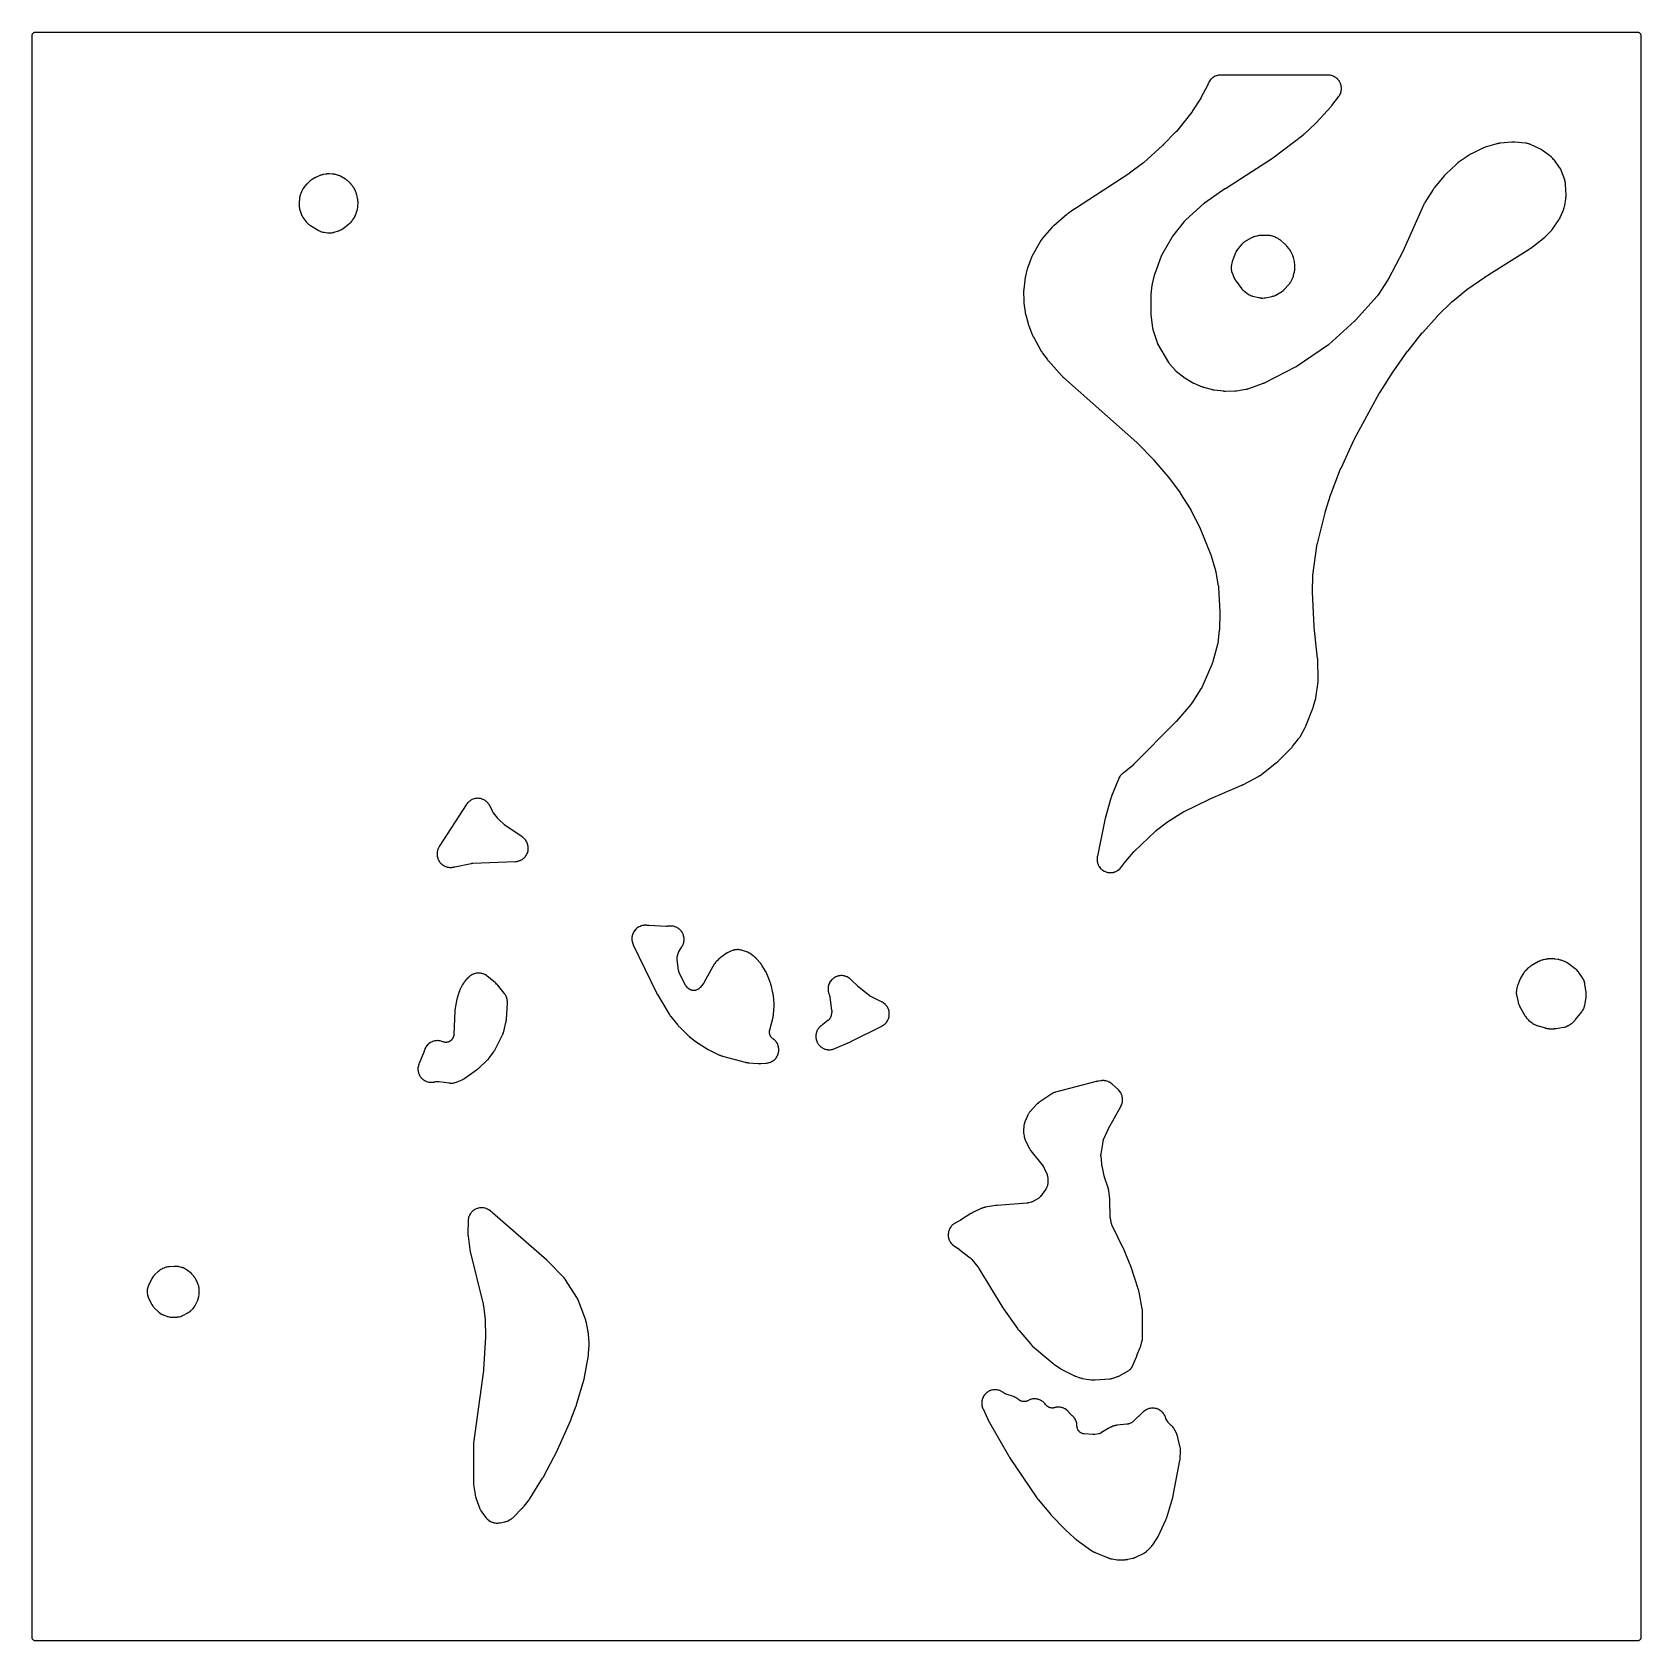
# Model space of a CAD drawing. Header units: millimetres. Extents: x 0 to 300, y 0 to 300.
import ezdxf

# ---------------------------------------------------------------- set-up
doc = ezdxf.new("R2010")
doc.units = ezdxf.units.MM
doc.layers.add('CUT', color=7, linetype='CONTINUOUS')

msp = doc.modelspace()

# ---------------------------------------------------------------- linework, layer by layer
at = {"layer": 'CUT'}
for points in [[(-0.0503, 299.5794), (-0.036, 299.6365), (-0.0162, 299.6918), (0.009, 299.745), (0.0392, 299.7954), (0.0743, 299.8427), (0.1137, 299.8863), (0.1573, 299.9257), (0.2046, 299.9608), (0.255, 299.991), (0.3082, 300.0162), (0.3635, 300.036), (0.4206, 300.0503), (0.4788, 300.0589), (0.5522, 300.0625), (1.4375, 300.0625), (298.512, 300.0625), (299.3973, 300.0625), (299.4708, 300.0589), (299.5289, 300.0503), (299.586, 300.036), (299.6414, 300.0162), (299.6945, 299.991), (299.745, 299.9608), (299.7922, 299.9257), (299.8358, 299.8863), (299.8753, 299.8427), (299.9103, 299.7954), (299.9405, 299.745), (299.9657, 299.6918), (299.9855, 299.6365), (299.9998, 299.5794), (300.0084, 299.5212), (300.012, 299.4478), (300.012, 298.5625), (300.012, 1.4375), (300.012, 0.5522), (300.0084, 0.4788), (299.9998, 0.4206), (299.9855, 0.3635), (299.9657, 0.3082), (299.9405, 0.255), (299.9103, 0.2046), (299.8753, 0.1573), (299.8358, 0.1137), (299.7922, 0.0743), (299.745, 0.0392), (299.6945, 0.009), (299.6414, -0.0162), (299.586, -0.036), (299.5289, -0.0503), (299.4708, -0.0589), (299.3973, -0.0625), (298.512, -0.0625), (1.4375, -0.0625), (0.5522, -0.0625), (0.4788, -0.0589), (0.4206, -0.0503), (0.3635, -0.036), (0.3082, -0.0162), (0.255, 0.009), (0.2046, 0.0392), (0.1573, 0.0743), (0.1137, 0.1137), (0.0743, 0.1573), (0.0392, 0.2046), (0.009, 0.255), (-0.0162, 0.3082), (-0.036, 0.3635), (-0.0503, 0.4206), (-0.0589, 0.4788), (-0.0625, 0.5522), (-0.0625, 1.4375), (-0.0625, 298.5625), (-0.0625, 299.4478), (-0.0589, 299.5212)], [(186.3229, 258.0003), (186.3188, 257.9903), (186.2909, 257.9208), (186.2865, 257.9094), (185.6998, 256.3591), (185.6933, 256.3409), (185.6528, 256.2227), (185.6469, 256.2044), (185.6009, 256.0543), (185.5955, 256.0359), (185.5627, 255.9152), (185.558, 255.8965), (185.1716, 254.2711), (185.1676, 254.2529), (185.1432, 254.1343), (185.1397, 254.116), (185.1138, 253.9662), (185.111, 253.9477), (185.094, 253.8278), (185.0917, 253.8093), (184.9074, 252.1263), (184.9056, 252.1079), (184.8963, 251.9886), (184.8951, 251.9702), (184.8879, 251.8202), (184.8873, 251.8018), (184.8853, 251.6822), (184.8853, 251.6637), (184.9086, 249.9604), (184.9091, 249.9421), (184.9144, 249.8232), (184.9154, 249.805), (184.9266, 249.6561), (184.9282, 249.6379), (184.9407, 249.5196), (184.9429, 249.5014), (185.1733, 247.8143), (185.1761, 247.7959), (185.1961, 247.6772), (185.1994, 247.6589), (185.2291, 247.5108), (185.233, 247.4926), (185.2603, 247.3753), (185.2647, 247.3573), (185.7016, 245.7105), (185.7063, 245.6935), (185.7389, 245.5839), (185.7441, 245.5671), (185.789, 245.4308), (185.7947, 245.4142), (185.8337, 245.3067), (185.8399, 245.2902), (186.4769, 243.6793), (186.4847, 243.6606), (186.537, 243.5404), (186.5453, 243.5221), (186.6159, 243.3735), (186.6249, 243.3555), (186.6851, 243.2391), (186.6947, 243.2213), (188.184, 240.5655), (188.1927, 240.5505), (188.2507, 240.4537), (188.2599, 240.4389), (188.3362, 240.3196), (188.3457, 240.3051), (188.4093, 240.2118), (188.4193, 240.1976), (189.2454, 239.057), (189.2548, 239.0444), (189.3166, 238.9635), (189.3263, 238.9512), (189.4066, 238.8517), (189.4166, 238.8397), (189.4826, 238.7621), (189.4929, 238.7503), (192.0215, 235.9324), (192.0331, 235.9198), (192.1099, 235.839), (192.1219, 235.8268), (192.2211, 235.7282), (192.2334, 235.7163), (192.3147, 235.64), (192.3273, 235.6285), (205.9873, 223.5229), (205.9926, 223.5181), (206.0051, 223.5069), (206.0104, 223.5021), (206.0228, 223.4907), (206.0294, 223.4847), (206.0445, 223.4705), (206.051, 223.4644), (206.0611, 223.4548), (206.0674, 223.4487), (206.0821, 223.4345), (206.0884, 223.4284), (206.0918, 223.425), (206.0991, 223.4176), (206.1163, 223.4002), (206.1236, 223.3927), (209.0879, 220.3189), (209.0914, 220.3152), (209.0996, 220.3066), (209.1032, 220.3028), (209.1113, 220.2942), (209.1156, 220.2896), (209.1256, 220.2788), (209.1299, 220.2742), (209.1366, 220.2669), (209.1408, 220.2623), (209.1505, 220.2515), (209.1542, 220.2475), (209.1622, 220.2384), (209.1733, 220.2258), (209.1782, 220.2202), (211.7863, 217.1952), (211.7909, 217.1898), (211.8018, 217.177), (211.8064, 217.1715), (211.8171, 217.1586), (211.8228, 217.1518), (211.8359, 217.1357), (211.8415, 217.1288), (211.8502, 217.1179), (211.8557, 217.1111), (211.8683, 217.095), (211.8737, 217.0881), (211.8766, 217.0843), (211.8829, 217.076), (211.8975, 217.0566), (211.9038, 217.0482), (214.0715, 214.0951), (214.0757, 214.0894), (214.0853, 214.0761), (214.0894, 214.0704), (214.0989, 214.057), (214.1039, 214.0499), (214.1155, 214.0333), (214.1204, 214.0261), (214.1281, 214.0148), (214.1329, 214.0077), (214.144, 213.9911), (214.1487, 213.984), (214.1512, 213.98), (214.1568, 213.9715), (214.1696, 213.9514), (214.175, 213.9427), (216.0558, 210.9197), (216.0609, 210.9114), (216.0726, 210.8921), (216.0776, 210.8838), (216.0836, 210.8738), (216.0884, 210.8655), (216.0997, 210.846), (216.1044, 210.8377), (216.1119, 210.8244), (216.1166, 210.816), (216.1275, 210.7963), (216.1321, 210.7878), (216.1376, 210.7774), (216.1421, 210.7689), (216.1526, 210.749), (216.157, 210.7404), (217.7395, 207.6309), (217.744, 207.6219), (217.7544, 207.6009), (217.7588, 207.5918), (217.7641, 207.5808), (217.7685, 207.5717), (217.7784, 207.5504), (217.7826, 207.5413), (217.7892, 207.5268), (217.7933, 207.5176), (217.8027, 207.4961), (217.8067, 207.4869), (217.8116, 207.4756), (217.8155, 207.4664), (217.8244, 207.4447), (217.8282, 207.4354), (219.7796, 202.569), (219.7835, 202.5591), (219.7924, 202.536), (219.7962, 202.5261), (219.8007, 202.514), (219.8044, 202.5041), (219.8128, 202.4808), (219.8163, 202.4708), (219.8218, 202.455), (219.8252, 202.4449), (219.8331, 202.4215), (219.8364, 202.4114), (219.8403, 202.3991), (219.8435, 202.389), (219.8508, 202.3653), (219.8538, 202.3552), (220.6685, 199.5964), (220.6719, 199.5848), (220.6794, 199.5578), (220.6826, 199.5462), (220.6864, 199.5321), (220.6894, 199.5204), (220.6963, 199.4932), (220.6991, 199.4816), (220.7035, 199.4631), (220.7062, 199.4514), (220.7124, 199.424), (220.7149, 199.4123), (220.7179, 199.3979), (220.7203, 199.3862), (220.7257, 199.3586), (220.7279, 199.3468), (221.1943, 196.7886), (221.1968, 196.7746), (221.2022, 196.7418), (221.2044, 196.7277), (221.207, 196.7105), (221.209, 196.6964), (221.2134, 196.6635), (221.2152, 196.6493), (221.2178, 196.627), (221.2194, 196.6128), (221.2227, 196.5797), (221.2241, 196.5656), (221.2255, 196.5482), (221.2266, 196.534), (221.2289, 196.5009), (221.2298, 196.4866), (221.476, 191.9024), (221.4764, 191.8934), (221.4774, 191.8724), (221.4777, 191.8634), (221.4781, 191.8524), (221.4783, 191.8434), (221.4788, 191.8224), (221.479, 191.8133), (221.4792, 191.7991), (221.4793, 191.7901), (221.4793, 191.769), (221.4793, 191.76), (221.4793, 191.749), (221.4792, 191.74), (221.4788, 191.7189), (221.4786, 191.7099), (221.3986, 188.6935), (221.3983, 188.6832), (221.3974, 188.659), (221.3969, 188.6487), (221.3963, 188.6361), (221.3957, 188.6257), (221.3943, 188.6016), (221.3936, 188.5913), (221.3924, 188.575), (221.3916, 188.5646), (221.3896, 188.5406), (221.3886, 188.5303), (221.3874, 188.5177), (221.3864, 188.5074), (221.3838, 188.4834), (221.3826, 188.4731), (221.0999, 186.0985), (221.099, 186.0915), (221.097, 186.0753), (221.096, 186.0683), (221.0958, 186.0664), (221.0917, 186.0392), (221.0812, 185.9759), (221.0772, 185.954), (221.0701, 185.9213), (221.0516, 185.8434), (221.043, 185.81), (220.0934, 182.4038), (220.0891, 182.3888), (220.0788, 182.354), (220.0742, 182.3391), (220.0685, 182.3211), (220.0637, 182.3064), (220.0522, 182.2721), (220.0471, 182.2574), (220.0389, 182.2343), (220.0336, 182.2198), (220.0209, 182.1858), (220.0153, 182.1713), (220.0084, 182.1537), (220.0026, 182.1393), (219.9887, 182.1058), (219.9826, 182.0915), (218.1154, 177.7957), (218.1116, 177.787), (218.1055, 177.7733), (218.0955, 177.7517), (218.0802, 177.72), (218.0668, 177.6931), (218.0553, 177.6711), (218.0495, 177.66), (218.0468, 177.6551), (218.0329, 177.6303), (218.0009, 177.5751), (217.9812, 177.5427), (217.9732, 177.5302), (217.968, 177.5222), (216.235, 174.8684), (216.2271, 174.8564), (216.2084, 174.8287), (216.2002, 174.8169), (216.1902, 174.8026), (216.1819, 174.7909), (216.1623, 174.7639), (216.1538, 174.7523), (216.1403, 174.7342), (216.1316, 174.7228), (216.1112, 174.6964), (216.1023, 174.6851), (216.0914, 174.6715), (216.0824, 174.6603), (216.0611, 174.6346), (216.0519, 174.6236), (213.4136, 171.5282), (213.4092, 171.5231), (213.3989, 171.5111), (213.3944, 171.506), (213.3839, 171.494), (213.3783, 171.4877), (213.3652, 171.4731), (213.3596, 171.4669), (213.3507, 171.4571), (213.3451, 171.451), (213.3319, 171.4369), (213.3262, 171.4308), (213.3232, 171.4276), (213.3163, 171.4204), (213.3002, 171.4038), (213.2933, 171.3967), (205.4048, 163.4229), (205.3976, 163.4156), (205.3806, 163.3988), (205.3733, 163.3917), (205.3643, 163.383), (205.3569, 163.376), (205.3396, 163.3596), (205.3321, 163.3526), (205.3202, 163.3417), (205.3127, 163.3348), (205.295, 163.3188), (205.2873, 163.312), (205.278, 163.3037), (205.2703, 163.297), (205.2522, 163.2814), (205.2444, 163.2748), (203.9481, 162.1832), (203.9397, 162.1763), (203.9265, 162.1655), (203.8922, 162.1387), (203.8868, 162.1346), (203.8333, 162.0949), (203.8108, 162.0787), (203.7848, 162.0614), (203.7353, 162.0299), (203.7329, 162.0286), (203.6992, 162.0075), (203.6672, 161.9886), (203.6562, 161.9819), (203.607, 161.9515), (203.5826, 161.9355), (203.4288, 161.8294), (203.3824, 161.7941), (203.2415, 161.6752), (203.1988, 161.6355), (203.0701, 161.5035), (203.0315, 161.4598), (202.9162, 161.316), (202.882, 161.2688), (202.7812, 161.1144), (202.7518, 161.0641), (202.6653, 160.8985), (202.6524, 160.8723), (202.6285, 160.8206), (202.6226, 160.8073), (202.585, 160.7203), (202.5793, 160.7068), (201.2978, 157.5349), (201.292, 157.52), (201.2557, 157.4227), (201.2503, 157.4077), (201.208, 157.2844), (201.203, 157.2692), (201.1719, 157.1701), (201.1673, 157.1548), (200.0865, 153.3597), (200.0837, 153.3495), (200.0647, 153.278), (200.0619, 153.267), (200.0399, 153.1775), (200.0373, 153.1666), (200.0213, 153.0956), (200.0188, 153.0839), (198.6403, 146.3596), (198.6385, 146.3505), (198.6265, 146.287), (198.6247, 146.2773), (198.6153, 146.2224), (198.6115, 146.1974), (198.5911, 146.0388), (198.5884, 146.0143), (198.5851, 145.9758), (198.5832, 145.9462), (198.576, 145.7566), (198.5767, 145.6974), (198.5881, 145.5105), (198.5947, 145.4517), (198.6244, 145.2669), (198.6367, 145.2089), (198.6845, 145.028), (198.7025, 144.9715), (198.7679, 144.7962), (198.7913, 144.7418), (198.8737, 144.5737), (198.9024, 144.5219), (199.001, 144.3627), (199.0346, 144.314), (199.1484, 144.1654), (199.1866, 144.1202), (199.3145, 143.9835), (199.3571, 143.9423), (199.4978, 143.8188), (199.5442, 143.782), (199.6964, 143.6731), (199.7462, 143.641), (199.9084, 143.5476), (199.9611, 143.5206), (200.1317, 143.4436), (200.1868, 143.422), (200.3642, 143.3622), (200.4212, 143.3461), (200.6036, 143.304), (200.6619, 143.2936), (200.8476, 143.2698), (200.9066, 143.2651), (201.0937, 143.2597), (201.1529, 143.2609), (201.3396, 143.274), (201.3984, 143.281), (201.583, 143.3124), (201.6408, 143.3252), (201.8213, 143.3747), (201.8776, 143.3931), (202.0524, 143.4601), (202.1066, 143.484), (202.2739, 143.5679), (202.3255, 143.597), (202.4837, 143.697), (202.5322, 143.731), (202.6798, 143.8461), (202.7246, 143.8848), (202.8602, 144.0138), (202.901, 144.0567), (203.0249, 144.2005), (203.0437, 144.2234), (203.0792, 144.269), (203.0882, 144.2808), (203.1454, 144.3582), (203.1541, 144.3702), (203.4922, 144.8515), (203.4981, 144.8597), (203.5119, 144.879), (203.5179, 144.8872), (203.5253, 144.8971), (203.5313, 144.9053), (203.5456, 144.9242), (203.5517, 144.9322), (203.5615, 144.9449), (203.5678, 144.9529), (203.5825, 144.9715), (203.5888, 144.9794), (203.5966, 144.989), (203.603, 144.9969), (203.6181, 145.0151), (203.6246, 145.0229), (205.3829, 147.0992), (205.391, 147.1087), (205.4103, 147.1308), (205.4186, 147.1402), (205.4288, 147.1516), (205.4372, 147.1609), (205.4571, 147.1824), (205.4656, 147.1916), (205.4793, 147.206), (205.488, 147.215), (205.5084, 147.236), (205.5172, 147.2449), (205.528, 147.2557), (205.537, 147.2645), (205.558, 147.2849), (205.567, 147.2936), (209.4984, 151.005), (209.5071, 151.0131), (209.5273, 151.0317), (209.536, 151.0396), (209.5468, 151.0492), (209.5556, 151.057), (209.5763, 151.0751), (209.5853, 151.0828), (209.5995, 151.0949), (209.6085, 151.1024), (209.6297, 151.12), (209.6389, 151.1274), (209.6501, 151.1365), (209.6593, 151.1438), (209.681, 151.1608), (209.6903, 151.168), (211.7303, 152.7246), (211.7384, 152.7307), (211.7573, 152.7448), (211.7655, 152.7508), (211.7755, 152.7581), (211.7837, 152.764), (211.8029, 152.7777), (211.8112, 152.7835), (211.8243, 152.7926), (211.8326, 152.7983), (211.8522, 152.8116), (211.8606, 152.8172), (211.8709, 152.824), (211.8793, 152.8295), (211.8992, 152.8423), (211.9077, 152.8478), (214.5994, 154.5425), (214.61, 154.5491), (214.6348, 154.5642), (214.6455, 154.5706), (214.6586, 154.5784), (214.6694, 154.5846), (214.6946, 154.5991), (214.7054, 154.6052), (214.7227, 154.6148), (214.7336, 154.6207), (214.7592, 154.6345), (214.7702, 154.6403), (214.7837, 154.6473), (214.7948, 154.653), (214.8208, 154.666), (214.832, 154.6715), (219.3048, 156.8385), (219.3162, 156.844), (219.3279, 156.8496), (219.3319, 156.8515), (219.3417, 156.856), (219.3459, 156.858), (219.3526, 156.861), (219.3567, 156.8629), (219.3664, 156.8674), (219.37, 156.869), (219.3781, 156.8726), (219.3894, 156.8776), (219.3944, 156.8798), (225.6146, 159.5854), (225.6249, 159.59), (225.696, 159.6225), (225.7069, 159.6277), (225.7948, 159.67), (225.8054, 159.6753), (225.8742, 159.7101), (225.8854, 159.7159), (228.5456, 161.1345), (228.5564, 161.1404), (228.6257, 161.1792), (228.6363, 161.1853), (228.6775, 161.2095), (228.6984, 161.2223), (228.8321, 161.3083), (228.8524, 161.3219), (228.8915, 161.3494), (228.9014, 161.3565), (228.9655, 161.4035), (228.9753, 161.4109), (232.0661, 163.7753), (232.0823, 163.7881), (232.186, 163.8733), (232.2017, 163.8866), (232.328, 163.9978), (232.3432, 164.0117), (232.4408, 164.1038), (232.4556, 164.1182), (234.7626, 166.4496), (234.7747, 166.4622), (234.8521, 166.5451), (234.8638, 166.558), (234.9579, 166.6648), (234.9692, 166.6781), (235.0416, 166.7653), (235.0526, 166.7789), (236.1739, 168.2124), (236.1807, 168.2212), (236.2275, 168.2833), (236.2344, 168.2927), (236.2642, 168.334), (236.2782, 168.3542), (236.3628, 168.482), (236.3755, 168.502), (236.3968, 168.537), (236.4025, 168.5466), (236.4412, 168.6131), (236.4473, 168.624), (237.3862, 170.3177), (237.3951, 170.3343), (237.451, 170.4431), (237.4593, 170.46), (237.5252, 170.5986), (237.533, 170.6158), (237.5819, 170.7279), (237.5892, 170.7452), (238.7921, 173.752), (238.7976, 173.7661), (238.8317, 173.8582), (238.8368, 173.8724), (238.8768, 173.989), (238.8815, 174.0034), (238.911, 174.0971), (238.9154, 174.1115), (239.278, 175.3737), (239.2836, 175.3943), (239.3172, 175.5292), (239.322, 175.55), (239.3581, 175.7205), (239.3621, 175.7415), (239.386, 175.8784), (239.3893, 175.8995), (239.7953, 178.8384), (239.7967, 178.8495), (239.8059, 178.927), (239.8072, 178.9386), (239.8122, 178.9895), (239.8142, 179.0141), (239.8231, 179.1676), (239.824, 179.1913), (239.8248, 179.2324), (239.8249, 179.2436), (239.8249, 179.3207), (239.8248, 179.3333), (239.7501, 182.8985), (239.7497, 182.9116), (239.746, 182.9968), (239.7453, 183.0099), (239.7384, 183.1168), (239.7374, 183.1299), (239.73, 183.2148), (239.7287, 183.2279), (239.092, 189.075), (239.0915, 189.0801), (239.0903, 189.0919), (239.0898, 189.097), (239.0886, 189.1089), (239.088, 189.1152), (239.0867, 189.1298), (239.0861, 189.1361), (239.0853, 189.146), (239.0848, 189.1522), (239.0837, 189.1666), (239.0833, 189.172), (239.0825, 189.184), (239.0815, 189.2009), (239.0811, 189.2083), (238.7438, 195.5855), (238.7433, 195.5948), (238.7424, 195.6164), (238.742, 195.6257), (238.7417, 195.637), (238.7414, 195.6462), (238.741, 195.6678), (238.7408, 195.6771), (238.7406, 195.6918), (238.7406, 195.701), (238.7405, 195.7226), (238.7406, 195.7319), (238.7407, 195.7432), (238.7408, 195.7525), (238.7412, 195.7741), (238.7415, 195.7834), (238.8229, 198.5411), (238.8233, 198.5526), (238.8245, 198.5795), (238.825, 198.591), (238.8258, 198.605), (238.8265, 198.6165), (238.8283, 198.6433), (238.8292, 198.6548), (238.8307, 198.6729), (238.8317, 198.6844), (238.8342, 198.7112), (238.8353, 198.7226), (238.8368, 198.7366), (238.8381, 198.748), (238.8413, 198.7747), (238.8427, 198.7861), (239.5569, 204.1697), (239.5587, 204.1828), (239.5632, 204.2133), (239.5653, 204.2263), (239.5678, 204.2422), (239.57, 204.2552), (239.5754, 204.2855), (239.5778, 204.2985), (239.5818, 204.319), (239.5844, 204.3319), (239.5907, 204.3621), (239.5934, 204.375), (239.597, 204.3907), (239.5999, 204.4035), (239.6071, 204.4335), (239.6102, 204.4463), (241.117, 210.3673), (241.1183, 210.3724), (241.1214, 210.3842), (241.1228, 210.3893), (241.126, 210.4013), (241.1277, 210.4076), (241.1317, 210.4222), (241.1335, 210.4285), (241.1362, 210.4383), (241.138, 210.4445), (241.1422, 210.4589), (241.1438, 210.4643), (241.1473, 210.4762), (241.1525, 210.4928), (241.1547, 210.5002), (242.2139, 213.8452), (242.2155, 213.8503), (242.2193, 213.8621), (242.221, 213.8672), (242.2249, 213.879), (242.2269, 213.8852), (242.2319, 213.8998), (242.234, 213.906), (242.2374, 213.9158), (242.2395, 213.9219), (242.2446, 213.9362), (242.2465, 213.9415), (242.2508, 213.9533), (242.2569, 213.9698), (242.2596, 213.977), (244.0206, 218.5893), (244.0228, 218.5952), (244.0282, 218.6089), (244.0305, 218.6148), (244.036, 218.6285), (244.0389, 218.6358), (244.0458, 218.6526), (244.0488, 218.6599), (244.0535, 218.6712), (244.0565, 218.6783), (244.0636, 218.6948), (244.0666, 218.7019), (244.0683, 218.7057), (244.0721, 218.7141), (244.0809, 218.7337), (244.0847, 218.742), (246.5539, 224.0745), (246.5565, 224.0799), (246.5624, 224.0925), (246.565, 224.0979), (246.571, 224.1105), (246.5742, 224.1171), (246.5818, 224.1326), (246.5851, 224.1392), (246.5902, 224.1496), (246.5935, 224.1561), (246.6012, 224.1712), (246.6046, 224.1776), (246.6064, 224.1811), (246.6104, 224.1888), (246.6199, 224.2067), (246.6241, 224.2144), (251.2733, 232.7491), (251.2764, 232.7548), (251.2837, 232.768), (251.2869, 232.7736), (251.2943, 232.7868), (251.2983, 232.7938), (251.3076, 232.81), (251.3116, 232.8169), (251.318, 232.8277), (251.322, 232.8345), (251.3314, 232.8503), (251.3355, 232.857), (251.3378, 232.8607), (251.3427, 232.8687), (251.3544, 232.8873), (251.3594, 232.8953), (253.8503, 236.7869), (253.8528, 236.7908), (253.8586, 236.7998), (253.8611, 236.8036), (253.867, 236.8126), (253.8701, 236.8173), (253.8774, 236.8284), (253.8806, 236.8331), (253.8856, 236.8405), (253.8887, 236.8452), (253.8961, 236.8559), (253.8989, 236.86), (253.905, 236.8689), (253.9138, 236.8813), (253.9176, 236.8868), (256.512, 240.5245), (256.5149, 240.5286), (256.5216, 240.538), (256.5246, 240.542), (256.5314, 240.5514), (256.535, 240.5563), (256.5436, 240.5678), (256.5472, 240.5728), (256.553, 240.5805), (256.5567, 240.5853), (256.5652, 240.5965), (256.5685, 240.6007), (256.5756, 240.61), (256.5858, 240.6229), (256.5903, 240.6286), (259.2354, 243.9421), (259.2387, 243.9462), (259.2464, 243.9558), (259.2497, 243.9598), (259.2575, 243.9693), (259.2616, 243.9744), (259.2713, 243.986), (259.2755, 243.991), (259.282, 243.9989), (259.2862, 244.0037), (259.2959, 244.0151), (259.2996, 244.0194), (259.3077, 244.0287), (259.3192, 244.0418), (259.3243, 244.0475), (261.9929, 247.0231), (261.9972, 247.0278), (262.0072, 247.0388), (262.0115, 247.0435), (262.0217, 247.0545), (262.0271, 247.0603), (262.0397, 247.0737), (262.0451, 247.0795), (262.0537, 247.0885), (262.0591, 247.0941), (262.0718, 247.1071), (262.0772, 247.1127), (262.0802, 247.1157), (262.0868, 247.1223), (262.1022, 247.1375), (262.1089, 247.144), (264.7872, 249.7411), (264.7938, 249.7474), (264.8093, 249.7622), (264.816, 249.7685), (264.8241, 249.776), (264.8308, 249.7822), (264.8465, 249.7965), (264.8532, 249.8026), (264.864, 249.8123), (264.8709, 249.8183), (264.8869, 249.8323), (264.8938, 249.8383), (264.9023, 249.8456), (264.9092, 249.8515), (264.9255, 249.8652), (264.9326, 249.871), (267.5772, 252.0483), (267.5844, 252.0542), (267.6013, 252.0678), (267.6086, 252.0736), (267.6176, 252.0807), (267.6249, 252.0864), (267.6421, 252.0997), (267.6495, 252.1054), (267.6612, 252.1142), (267.6687, 252.1198), (267.6862, 252.1327), (267.6937, 252.1382), (267.7029, 252.1449), (267.7105, 252.1503), (267.7282, 252.1629), (267.7358, 252.1682), (270.8922, 254.3555), (270.9034, 254.3632), (270.9148, 254.371), (270.9187, 254.3736), (270.9283, 254.3801), (270.9325, 254.3828), (270.939, 254.3871), (270.943, 254.3898), (270.9526, 254.3961), (270.9561, 254.3984), (270.9641, 254.4035), (270.9752, 254.4107), (270.9802, 254.4138), (279.1728, 259.5761), (279.1853, 259.5841), (279.2656, 259.6376), (279.2779, 259.646), (279.3771, 259.7156), (279.3892, 259.7243), (279.4668, 259.7817), (279.4787, 259.7906), (282.0839, 261.818), (282.0999, 261.8309), (282.2024, 261.9164), (282.2179, 261.9299), (282.3427, 262.0415), (282.3578, 262.0555), (282.4542, 262.1478), (282.4688, 262.1623), (283.199, 262.9116), (283.2078, 262.9208), (283.2644, 262.9813), (283.273, 262.9907), (283.3062, 263.0279), (283.3228, 263.0472), (283.4279, 263.1752), (283.4436, 263.1953), (283.4736, 263.2351), (283.4811, 263.2453), (283.5295, 263.3126), (283.5369, 263.323), (284.7211, 265.0445), (284.7301, 265.0579), (284.7872, 265.146), (284.7958, 265.1596), (284.8287, 265.2134), (284.8448, 265.2414), (284.9444, 265.426), (284.959, 265.4548), (284.9859, 265.5118), (284.9926, 265.5264), (285.0348, 265.6225), (285.0411, 265.6374), (285.6254, 267.0698), (285.6315, 267.0854), (285.6699, 267.1876), (285.6756, 267.2034), (285.6969, 267.2654), (285.7069, 267.2975), (285.7662, 267.5075), (285.7744, 267.54), (285.7887, 267.604), (285.7921, 267.6204), (285.8129, 267.7276), (285.8158, 267.7442), (286.0218, 268.9945), (286.0241, 269.0096), (286.0377, 269.1075), (286.0396, 269.1226), (286.0462, 269.1816), (286.0489, 269.2119), (286.0611, 269.4092), (286.0622, 269.4396), (286.0629, 269.499), (286.0629, 269.5142), (286.0614, 269.6131), (286.061, 269.6283), (285.9819, 271.6252), (285.9811, 271.6407), (285.9745, 271.7416), (285.9733, 271.7571), (285.9677, 271.8175), (285.9641, 271.8484), (285.9356, 272.0456), (285.9236, 272.1066), (285.8749, 272.2998), (285.8665, 272.3297), (285.8486, 272.3877), (285.8439, 272.4025), (285.8116, 272.4983), (285.8065, 272.513), (285.2114, 274.1402), (285.2066, 274.153), (285.1742, 274.2357), (285.1691, 274.2483), (285.1485, 274.2976), (285.1373, 274.3225), (285.0625, 274.4809), (285.0369, 274.5292), (284.9479, 274.68), (284.9335, 274.7032), (284.9043, 274.7479), (284.8967, 274.7593), (284.8465, 274.8325), (284.8387, 274.8437), (283.8825, 276.1721), (283.8739, 276.1838), (283.8165, 276.2596), (283.8075, 276.2711), (283.7719, 276.3158), (283.7532, 276.3382), (283.6294, 276.479), (283.5887, 276.5209), (283.4518, 276.649), (283.4299, 276.6684), (283.3864, 276.7053), (283.3751, 276.7146), (283.3011, 276.7743), (283.2897, 276.7834), (281.8748, 277.8689), (281.8623, 277.8782), (281.7797, 277.9382), (281.7669, 277.9473), (281.7164, 277.982), (281.6901, 277.9991), (281.5163, 278.1056), (281.4891, 278.1213), (281.4353, 278.1505), (281.4214, 278.1578), (281.3305, 278.2041), (281.3164, 278.2111), (279.4404, 279.1061), (279.4283, 279.1117), (279.3488, 279.1475), (279.3365, 279.1529), (279.2883, 279.1733), (279.2634, 279.1832), (279.1023, 279.243), (279.0512, 279.2595), (278.8877, 279.3041), (278.8354, 279.3159), (278.6662, 279.3461), (278.6397, 279.3503), (278.5878, 279.3572), (278.5745, 279.3588), (278.4879, 279.3684), (278.4745, 279.3697), (276.5199, 279.5414), (276.5065, 279.5424), (276.4193, 279.5481), (276.4059, 279.5489), (276.3534, 279.5511), (276.3265, 279.5517), (276.1518, 279.5513), (276.1249, 279.5507), (276.0724, 279.5482), (276.059, 279.5474), (275.9718, 279.5414), (275.9584, 279.5403), (273.748, 279.3371), (273.7335, 279.3356), (273.6392, 279.3246), (273.6247, 279.3228), (273.5682, 279.3148), (273.5394, 279.31), (273.353, 279.2743), (273.3245, 279.2681), (273.269, 279.2547), (273.2549, 279.2511), (273.1632, 279.2265), (273.1491, 279.2225), (271.0055, 278.5912), (270.9937, 278.5876), (270.9176, 278.5635), (270.906, 278.5596), (270.8605, 278.5442), (270.8374, 278.5358), (270.6886, 278.4784), (270.6659, 278.4691), (270.6218, 278.45), (270.6106, 278.445), (270.5381, 278.4117), (270.527, 278.4065), (268.4062, 277.3817), (268.3962, 277.3767), (268.3269, 277.3417), (268.3166, 277.3363), (268.2717, 277.3125), (268.2502, 277.3005), (268.1182, 277.2233), (268.098, 277.211), (268.0635, 277.189), (268.0542, 277.1829), (267.9903, 277.1404), (267.98, 277.1334), (265.9683, 275.7348), (265.9506, 275.722), (265.8372, 275.6368), (265.82, 275.6234), (265.6816, 275.5115), (265.6649, 275.4974), (265.558, 275.4042), (265.5418, 275.3896), (263.6862, 273.65), (263.6722, 273.6364), (263.5822, 273.5464), (263.5686, 273.5323), (263.4595, 273.4157), (263.4463, 273.4012), (263.3624, 273.3055), (263.3498, 273.2905), (261.5439, 271.0894), (261.5324, 271.075), (261.4592, 270.9799), (261.4481, 270.9651), (261.36, 270.843), (261.3494, 270.8279), (261.2822, 270.7285), (261.272, 270.713), (259.7216, 268.2617), (259.7103, 268.2431), (259.6392, 268.1211), (259.6286, 268.1021), (259.545, 267.9459), (259.5351, 267.9266), (259.473, 267.7997), (259.4638, 267.78), (255.6263, 259.1649), (255.6237, 259.1591), (255.6176, 259.1457), (255.6149, 259.1399), (255.6087, 259.1264), (255.6054, 259.1193), (255.5975, 259.1027), (255.5942, 259.0957), (255.5888, 259.0846), (255.5854, 259.0776), (255.5774, 259.0614), (255.5739, 259.0545), (255.572, 259.0508), (255.5678, 259.0426), (255.5579, 259.0234), (255.5536, 259.0152), (252.9184, 254.0537), (252.9141, 254.0457), (252.9039, 254.0271), (252.8996, 254.0192), (252.8942, 254.0096), (252.8898, 254.0017), (252.8794, 253.9834), (252.8749, 253.9756), (252.8677, 253.9633), (252.8631, 253.9555), (252.8522, 253.9374), (252.8476, 253.9297), (252.8418, 253.9203), (252.8371, 253.9126), (252.8259, 253.8947), (252.8211, 253.8871), (251.0039, 251.0432), (250.9988, 251.0354), (250.9908, 251.0231), (250.9778, 251.0037), (250.9581, 250.9753), (250.941, 250.9513), (250.9265, 250.9318), (250.9191, 250.922), (250.9158, 250.9176), (250.8985, 250.8957), (250.859, 250.8471), (250.835, 250.8187), (250.8253, 250.8078), (250.8192, 250.8009), (246.7606, 246.3008), (246.753, 246.2925), (246.7352, 246.2732), (246.7275, 246.265), (246.7181, 246.255), (246.7103, 246.2469), (246.692, 246.2281), (246.6841, 246.2201), (246.6716, 246.2075), (246.6636, 246.1996), (246.6448, 246.1813), (246.6367, 246.1735), (246.6268, 246.164), (246.6186, 246.1563), (246.5994, 246.1384), (246.5912, 246.1308), (241.8065, 241.7881), (241.7948, 241.7776), (241.7671, 241.7534), (241.7552, 241.7431), (241.7405, 241.7307), (241.7284, 241.7207), (241.7, 241.6974), (241.6877, 241.6876), (241.6682, 241.6722), (241.6557, 241.6626), (241.6265, 241.6404), (241.6139, 241.631), (241.5984, 241.6196), (241.5856, 241.6104), (241.5556, 241.5893), (241.5426, 241.5803), (235.9178, 237.7564), (235.9063, 237.7488), (235.8795, 237.7312), (235.868, 237.7237), (235.8538, 237.7147), (235.8422, 237.7074), (235.8148, 237.6906), (235.8031, 237.6835), (235.7844, 237.6724), (235.7725, 237.6655), (235.7447, 237.6495), (235.7327, 237.6428), (235.718, 237.6346), (235.7059, 237.6281), (235.6776, 237.613), (235.6654, 237.6066), (229.8627, 234.6239), (229.8495, 234.6172), (229.8185, 234.6019), (229.8051, 234.5955), (229.7888, 234.5877), (229.7754, 234.5815), (229.7439, 234.5673), (229.7303, 234.5612), (229.7089, 234.552), (229.6953, 234.5462), (229.6633, 234.533), (229.6496, 234.5274), (229.6328, 234.5208), (229.619, 234.5155), (229.5866, 234.5033), (229.5727, 234.4982), (226.6532, 233.4552), (226.6434, 233.4517), (226.6279, 233.4464), (226.5882, 233.4337), (226.5208, 233.414), (226.4906, 233.4057), (226.4887, 233.4052), (226.4583, 233.398), (226.3896, 233.3829), (226.3487, 233.375), (226.3326, 233.3722), (226.3223, 233.3705), (224.6074, 233.0976), (224.5916, 233.0952), (224.5548, 233.09), (224.539, 233.0879), (224.5198, 233.0856), (224.504, 233.0838), (224.467, 233.0799), (224.4511, 233.0784), (224.4261, 233.0762), (224.4103, 233.0749), (224.3732, 233.0724), (224.3573, 233.0714), (224.3379, 233.0704), (224.322, 233.0697), (224.2848, 233.0685), (224.2689, 233.0681), (222.5428, 233.04), (222.5282, 233.0399), (222.494, 233.0399), (222.4794, 233.04), (222.4615, 233.0403), (222.4469, 233.0407), (222.4128, 233.0418), (222.3982, 233.0424), (222.3751, 233.0435), (222.3605, 233.0443), (222.3265, 233.0466), (222.3119, 233.0476), (222.2941, 233.0491), (222.2795, 233.0504), (222.2455, 233.0537), (222.231, 233.0553), (220.4325, 233.2609), (220.4257, 233.2617), (220.41, 233.2636), (220.4032, 233.2644), (220.4014, 233.2647), (220.375, 233.2685), (220.3136, 233.2783), (220.2924, 233.282), (220.2606, 233.2886), (220.1851, 233.3059), (220.1527, 233.314), (218.5186, 233.7528), (218.5047, 233.7566), (218.4723, 233.7659), (218.4585, 233.7699), (218.442, 233.7749), (218.4284, 233.7792), (218.3967, 233.7894), (218.3831, 233.7938), (218.3617, 233.8011), (218.3482, 233.8058), (218.3167, 233.817), (218.3032, 233.8219), (218.2869, 233.828), (218.2735, 233.8331), (218.2424, 233.8453), (218.2291, 233.8506), (216.6635, 234.4937), (216.6568, 234.4965), (216.6412, 234.5031), (216.6345, 234.5059), (216.6327, 234.5067), (216.6066, 234.5184), (216.5464, 234.5466), (216.5258, 234.5566), (216.495, 234.5729), (216.4227, 234.6133), (216.3919, 234.6313), (214.9793, 235.4946), (214.9668, 235.5023), (214.9377, 235.5207), (214.9254, 235.5287), (214.9108, 235.5383), (214.8987, 235.5464), (214.8707, 235.5654), (214.8587, 235.5737), (214.8399, 235.587), (214.828, 235.5955), (214.8005, 235.6155), (214.7888, 235.6242), (214.7746, 235.6349), (214.763, 235.6438), (214.7362, 235.6647), (214.7248, 235.6738), (213.4273, 236.7195), (213.4194, 236.726), (213.407, 236.7361), (213.3761, 236.7628), (213.3251, 236.809), (213.3027, 236.8299), (213.3013, 236.8313), (213.2797, 236.8529), (213.2319, 236.9025), (213.2042, 236.9325), (213.1936, 236.9445), (213.1869, 236.9522), (212.1573, 238.1478), (212.1506, 238.1557), (212.1401, 238.1681), (212.1142, 238.2005), (212.0717, 238.2559), (212.0533, 238.2809), (212.0521, 238.2825), (212.0345, 238.3081), (211.996, 238.3664), (211.974, 238.4015), (211.9656, 238.4154), (211.9604, 238.4243), (209.9382, 241.9016), (209.9319, 241.9126), (209.9222, 241.9298), (209.8986, 241.9746), (209.861, 242.0513), (209.845, 242.0857), (209.8441, 242.0878), (209.8295, 242.1229), (209.7985, 242.2024), (209.7814, 242.2501), (209.7753, 242.2689), (209.7714, 242.281), (209.0703, 244.535), (209.0675, 244.5441), (209.0632, 244.5584), (209.0567, 244.5814), (209.0474, 244.6154), (209.0401, 244.6446), (209.0344, 244.6688), (209.0316, 244.681), (209.0304, 244.6865), (209.0247, 244.7144), (209.0129, 244.7773), (209.0067, 244.8147), (209.0045, 244.8295), (209.0032, 244.8389), (208.6637, 247.3801), (208.6618, 247.3958), (208.6575, 247.4325), (208.6558, 247.4482), (208.654, 247.4674), (208.6526, 247.4831), (208.6496, 247.5199), (208.6485, 247.5356), (208.6469, 247.5605), (208.6461, 247.5763), (208.6444, 247.6131), (208.6438, 247.6289), (208.6433, 247.6482), (208.643, 247.664), (208.6427, 247.7009), (208.6426, 247.7167), (208.6675, 250.9301), (208.6676, 250.9427), (208.6683, 250.9722), (208.6687, 250.9848), (208.6692, 251.0002), (208.6697, 251.0128), (208.6712, 251.0423), (208.6719, 251.0549), (208.6732, 251.0748), (208.6741, 251.0874), (208.6764, 251.1168), (208.6775, 251.1294), (208.6789, 251.1447), (208.6801, 251.1573), (208.6832, 251.1866), (208.6847, 251.1991), (208.8841, 252.8525), (208.8856, 252.8648), (208.8895, 252.8933), (208.8912, 252.9055), (208.8934, 252.9204), (208.8953, 252.9326), (208.8999, 252.961), (208.902, 252.9732), (208.9054, 252.9924), (208.9076, 253.0045), (208.913, 253.0328), (208.9154, 253.0449), (208.9184, 253.0596), (208.921, 253.0717), (208.9272, 253.0998), (208.9299, 253.1118), (209.3128, 254.7496), (209.3159, 254.7625), (209.3235, 254.7927), (209.3268, 254.8056), (209.3309, 254.8213), (209.3345, 254.8342), (209.3429, 254.8641), (209.3466, 254.8769), (209.3526, 254.897), (209.3565, 254.9098), (209.3657, 254.9394), (209.3698, 254.9521), (209.3749, 254.9676), (209.3792, 254.9802), (209.3893, 255.0095), (209.3938, 255.0221), (210.5855, 258.3061), (210.589, 258.3155), (210.5945, 258.3303), (210.6095, 258.3677), (210.6362, 258.4301), (210.6486, 258.4577), (210.6494, 258.4594), (210.6626, 258.4866), (210.6935, 258.5471), (210.7125, 258.5825), (210.7203, 258.5963), (210.7253, 258.605), (212.5963, 261.8192), (212.6041, 261.8323), (212.6225, 261.8627), (212.6305, 261.8757), (212.6403, 261.8914), (212.6486, 261.9042), (212.668, 261.934), (212.6764, 261.9467), (212.6898, 261.9666), (212.6985, 261.9791), (212.7189, 262.0082), (212.7277, 262.0206), (212.7387, 262.0356), (212.7477, 262.0479), (212.7691, 262.0762), (212.7784, 262.0883), (214.866, 264.7642), (214.872, 264.7718), (214.8814, 264.7836), (214.9062, 264.8134), (214.949, 264.8626), (214.9685, 264.8842), (214.9697, 264.8855), (214.9898, 264.9065), (215.0357, 264.9528), (215.0636, 264.9797), (215.0747, 264.99), (215.0818, 264.9965), (218.5485, 268.1382), (218.5592, 268.1477), (218.5843, 268.1698), (218.5952, 268.1791), (218.6085, 268.1904), (218.6195, 268.1996), (218.6453, 268.2209), (218.6564, 268.2299), (218.6741, 268.244), (218.6854, 268.2528), (218.7119, 268.2732), (218.7233, 268.2818), (218.7373, 268.2923), (218.7488, 268.3008), (218.7759, 268.3203), (218.7876, 268.3286), (222.4403, 270.8756), (222.4502, 270.8824), (222.4599, 270.8891), (222.4722, 270.8974), (222.4816, 270.9037), (222.4937, 270.9118), (222.4997, 270.9158), (222.5037, 270.9184), (222.5138, 270.925), (222.5182, 270.9278), (231.3224, 276.5714), (231.3325, 276.5781), (231.3979, 276.6219), (231.4079, 276.6287), (231.4889, 276.6854), (231.4987, 276.6924), (231.5623, 276.7388), (231.572, 276.7461), (236.967, 280.8539), (236.9784, 280.8628), (237.0518, 280.9215), (237.063, 280.9307), (237.1533, 281.0067), (237.1643, 281.0161), (237.2348, 281.0783), (237.2455, 281.088), (239.3089, 282.9995), (239.3182, 283.0084), (239.3784, 283.0666), (239.3876, 283.0756), (239.4615, 283.1503), (239.4705, 283.1596), (239.5281, 283.2203), (239.5369, 283.2297), (242.1755, 286.1329), (242.1839, 286.1423), (242.2377, 286.204), (242.2459, 286.2136), (242.3118, 286.2925), (242.3197, 286.3023), (242.3709, 286.3663), (242.3787, 286.3762), (243.6174, 287.9932), (243.6261, 288.0049), (243.6816, 288.0811), (243.69, 288.0929), (243.7222, 288.1395), (243.7382, 288.1637), (243.8365, 288.3216), (243.8647, 288.3722), (243.9462, 288.5365), (243.9694, 288.5897), (244.0346, 288.7611), (244.0526, 288.8163), (244.1009, 288.9932), (244.1135, 289.0498), (244.1446, 289.2305), (244.1516, 289.2881), (244.1651, 289.471), (244.1665, 289.529), (244.1622, 289.7124), (244.1581, 289.7702), (244.1361, 289.9523), (244.1264, 290.0095), (244.0869, 290.1886), (244.0717, 290.2446), (244.0152, 290.419), (243.9947, 290.4733), (243.9215, 290.6415), (243.8958, 290.6935), (243.8068, 290.8538), (243.7762, 290.9031), (243.6721, 291.0541), (243.6369, 291.1002), (243.5187, 291.2404), (243.4793, 291.2829), (243.3481, 291.4111), (243.3047, 291.4496), (243.1617, 291.5645), (243.1148, 291.5986), (242.9614, 291.6991), (242.9114, 291.7285), (242.7491, 291.8138), (242.6965, 291.8383), (242.5266, 291.9075), (242.4719, 291.9267), (242.2962, 291.9792), (242.2399, 291.9931), (242.0599, 292.0283), (242.0025, 292.0367), (241.8174, 292.0547), (241.7885, 292.0568), (241.7319, 292.0595), (241.7174, 292.06), (241.6232, 292.0623), (241.6086, 292.0625), (221.7043, 292.0625), (221.6901, 292.0623), (221.598, 292.0602), (221.5838, 292.0596), (221.5284, 292.057), (221.5001, 292.055), (221.3191, 292.0379), (221.263, 292.0298), (221.0868, 291.9961), (221.0317, 291.9828), (220.8595, 291.9326), (220.8059, 291.9142), (220.6392, 291.848), (220.5876, 291.8245), (220.4279, 291.7429), (220.3787, 291.7147), (220.2274, 291.6183), (220.1811, 291.5856), (220.0396, 291.4753), (219.9966, 291.4384), (219.8662, 291.3153), (219.8268, 291.2744), (219.7086, 291.1396), (219.6733, 291.0952), (219.5683, 290.9498), (219.5374, 290.9023), (219.4466, 290.7476), (219.4203, 290.6973), (219.3435, 290.5325), (219.3321, 290.5065), (219.3091, 290.4504), (219.306, 290.4426), (219.2844, 290.3878), (219.2813, 290.3797), (219.2679, 290.3441), (219.2633, 290.332), (219.2511, 290.301), (219.2458, 290.2878), (219.2428, 290.2806), (219.2296, 290.2502), (219.1988, 290.1825), (219.1796, 290.1428), (219.1716, 290.1275), (219.1665, 290.1177), (218.0009, 287.9243), (217.9976, 287.9182), (217.9899, 287.9039), (217.9865, 287.8977), (217.9786, 287.8834), (217.9744, 287.8758), (217.9644, 287.8582), (217.9602, 287.8507), (217.9534, 287.8389), (217.9491, 287.8316), (217.939, 287.8144), (217.9346, 287.8071), (217.9322, 287.803), (217.9269, 287.7944), (217.9144, 287.7742), (217.909, 287.7656), (216.3924, 285.3719), (216.3858, 285.3616), (216.3702, 285.3377), (216.3634, 285.3275), (216.3552, 285.3153), (216.3484, 285.3053), (216.3323, 285.282), (216.3253, 285.2721), (216.3142, 285.2564), (216.3071, 285.2466), (216.2903, 285.2237), (216.2831, 285.214), (216.2741, 285.2021), (216.2667, 285.1924), (216.2494, 285.17), (216.2418, 285.1605), (213.3672, 281.5536), (213.3605, 281.5453), (213.3447, 281.526), (213.3379, 281.5177), (213.3296, 281.5077), (213.3227, 281.4996), (213.3064, 281.4807), (213.2994, 281.4726), (213.2883, 281.4599), (213.2812, 281.4519), (213.2646, 281.4334), (213.2574, 281.4255), (213.2485, 281.4159), (213.2413, 281.4081), (213.2242, 281.39), (213.2168, 281.3822), (210.9389, 279.023), (210.9342, 279.0181), (210.9231, 279.0068), (210.9183, 279.0019), (210.907, 278.9906), (210.9011, 278.9846), (210.8871, 278.9708), (210.881, 278.9649), (210.8715, 278.9557), (210.8655, 278.95), (210.8515, 278.9366), (210.8454, 278.9309), (210.8421, 278.9278), (210.8348, 278.9211), (210.8177, 278.9055), (210.8104, 278.8989), (207.2271, 275.701), (207.2202, 275.6949), (207.2041, 275.6808), (207.1971, 275.6748), (207.1887, 275.6676), (207.1817, 275.6617), (207.1654, 275.648), (207.1583, 275.6421), (207.1471, 275.6329), (207.14, 275.6271), (207.1234, 275.6137), (207.1162, 275.608), (207.1075, 275.6011), (207.1002, 275.5955), (207.0833, 275.5824), (207.0761, 275.5769), (204.643, 273.738), (204.6379, 273.7342), (204.6261, 273.7254), (204.6211, 273.7217), (204.6091, 273.7129), (204.6028, 273.7083), (204.588, 273.6977), (204.5816, 273.6931), (204.5716, 273.686), (204.5653, 273.6816), (204.5505, 273.6713), (204.5442, 273.667), (204.5407, 273.6646), (204.5331, 273.6595), (204.5152, 273.6475), (204.5075, 273.6425), (193.3356, 266.3516), (193.3194, 266.3407), (193.2153, 266.2678), (193.1994, 266.2563), (193.0718, 266.1606), (193.0564, 266.1486), (192.9572, 266.0691), (192.9421, 266.0566), (190.4956, 263.9596), (190.4877, 263.9527), (190.4331, 263.9043), (190.425, 263.897), (190.3898, 263.8645), (190.3732, 263.8486), (190.2713, 263.7473), (190.2558, 263.7313), (190.2296, 263.7032), (190.2225, 263.6955), (190.1742, 263.642), (190.1664, 263.6332), (188.4108, 261.6083), (188.4012, 261.5969), (188.3395, 261.5221), (188.3302, 261.5105), (188.2943, 261.4647), (188.2765, 261.4407), (188.1647, 261.2824), (188.1481, 261.2576), (188.1169, 261.2084), (188.1091, 261.1957), (188.0592, 261.1126), (188.0517, 261.0997), (186.4915, 258.345), (186.4862, 258.3355), (186.4501, 258.2689), (186.4448, 258.2589), (186.4219, 258.2148), (186.4113, 258.1933), (186.3479, 258.0582), (186.3385, 258.0371)], [(49.7798, 267.3144), (49.7858, 267.2868), (49.7987, 267.2331), (49.8022, 267.2194), (49.8259, 267.1306), (49.8297, 267.117), (50.0573, 266.3383), (50.0612, 266.3256), (50.0872, 266.2435), (50.0914, 266.2309), (50.1081, 266.1818), (50.1172, 266.1569), (50.1791, 265.9986), (50.2006, 265.9501), (50.2752, 265.7999), (50.3009, 265.7535), (50.3897, 265.6086), (50.404, 265.5863), (50.433, 265.5433), (50.4406, 265.5324), (50.4904, 265.4621), (50.4981, 265.4513), (51.0518, 264.7046), (51.0606, 264.6931), (51.1183, 264.6191), (51.1273, 264.6078), (51.163, 264.5641), (51.1818, 264.5423), (51.3058, 264.4049), (51.3466, 264.3639), (51.4813, 264.2408), (51.5258, 264.204), (51.6738, 264.0928), (51.6973, 264.0761), (51.744, 264.0444), (51.756, 264.0365), (51.8349, 263.9857), (51.8472, 263.978), (53.2752, 263.107), (53.2887, 263.099), (53.377, 263.0483), (53.3907, 263.0406), (53.4445, 263.0116), (53.4724, 262.9974), (53.6538, 262.9113), (53.7118, 262.8874), (53.8986, 262.8216), (53.9587, 262.8039), (54.154, 262.7573), (54.1847, 262.7508), (54.2448, 262.7397), (54.2603, 262.7371), (54.3609, 262.7213), (54.3764, 262.719), (55.0411, 262.6323), (55.0573, 262.6304), (55.1628, 262.6195), (55.179, 262.6181), (55.2425, 262.6133), (55.2751, 262.6117), (55.4841, 262.6073), (55.5493, 262.6095), (55.7547, 262.6276), (55.8192, 262.6368), (56.0243, 262.6776), (56.0561, 262.6849), (56.1178, 262.7007), (56.1335, 262.7049), (56.2355, 262.7341), (56.2511, 262.7388), (57.0995, 263.0062), (57.1119, 263.0102), (57.1922, 263.0375), (57.2045, 263.0418), (57.2524, 263.0592), (57.2767, 263.0686), (57.4312, 263.1326), (57.4784, 263.1546), (57.6248, 263.2306), (57.67, 263.2566), (57.8111, 263.3463), (57.8328, 263.3608), (57.8745, 263.3899), (57.8851, 263.3975), (57.9536, 263.4475), (57.964, 263.4553), (59.0366, 264.276), (59.0499, 264.2865), (59.1357, 264.356), (59.1487, 264.3669), (59.199, 264.4101), (59.2241, 264.4329), (59.3809, 264.5838), (59.4271, 264.6336), (59.5658, 264.8013), (59.5867, 264.8281), (59.626, 264.8814), (59.6359, 264.8953), (59.6988, 264.986), (59.7083, 265.0001), (60.039, 265.5072), (60.0468, 265.5195), (60.0966, 265.6001), (60.1042, 265.6126), (60.1329, 265.6617), (60.147, 265.6872), (60.2334, 265.8529), (60.2578, 265.9058), (60.3278, 266.079), (60.338, 266.1063), (60.3567, 266.1601), (60.3613, 266.1739), (60.3903, 266.2641), (60.3946, 266.278), (60.5664, 266.8615), (60.5713, 266.8791), (60.6014, 266.9943), (60.6058, 267.0121), (60.6218, 267.0817), (60.6289, 267.1176), (60.6678, 267.3523), (60.6726, 267.3886), (60.68, 267.4597), (60.6816, 267.4779), (60.6903, 267.5966), (60.6913, 267.6149), (60.7169, 268.2217), (60.7173, 268.2353), (60.719, 268.3235), (60.7191, 268.3371), (60.719, 268.3901), (60.7183, 268.4172), (60.7099, 268.591), (60.7048, 268.645), (60.6807, 268.8173), (60.6764, 268.8441), (60.6667, 268.8962), (60.664, 268.9096), (60.6459, 268.9959), (60.643, 269.0091), (60.4682, 269.7581), (60.4652, 269.7701), (60.4454, 269.848), (60.4422, 269.8599), (60.4293, 269.9065), (60.4222, 269.9302), (60.3736, 270.0811), (60.3565, 270.1274), (60.2956, 270.2738), (60.2856, 270.2964), (60.2653, 270.3402), (60.2599, 270.3514), (60.2245, 270.4235), (60.219, 270.4346), (59.9243, 271.0054), (59.9177, 271.0179), (59.8737, 271.0983), (59.8668, 271.1106), (59.8393, 271.1583), (59.8246, 271.1824), (59.727, 271.3344), (59.6944, 271.3804), (59.5829, 271.5227), (59.565, 271.5444), (59.5291, 271.5861), (59.5197, 271.5967), (59.4583, 271.6647), (59.4487, 271.675), (59.0126, 272.1352), (59.0033, 272.1448), (58.9421, 272.2066), (58.9326, 272.216), (58.895, 272.2523), (58.8753, 272.2704), (58.7468, 272.3838), (58.7052, 272.4174), (58.567, 272.5189), (58.5451, 272.5343), (58.5017, 272.5633), (58.4905, 272.5706), (58.4172, 272.6173), (58.4059, 272.6244), (57.6691, 273.0708), (57.6569, 273.078), (57.5771, 273.1238), (57.5647, 273.1307), (57.5162, 273.1571), (57.491, 273.17), (57.3276, 273.249), (57.2755, 273.2712), (57.1055, 273.3345), (57.0787, 273.3437), (57.026, 273.3605), (57.0125, 273.3647), (56.9242, 273.3906), (56.9106, 273.3944), (56.5404, 273.4935), (56.5248, 273.4975), (56.4233, 273.5217), (56.4077, 273.5253), (56.3464, 273.5382), (56.3148, 273.544), (56.1087, 273.5761), (56.0768, 273.5802), (56.0145, 273.5865), (55.9985, 273.5879), (55.8945, 273.5957), (55.8784, 273.5967), (55.4054, 273.6192), (55.3892, 273.6197), (55.2836, 273.6219), (55.2673, 273.622), (55.2039, 273.6216), (55.1714, 273.6205), (54.9607, 273.6076), (54.9283, 273.6048), (54.8653, 273.5975), (54.8492, 273.5954), (54.7446, 273.5805), (54.7286, 273.578), (54.2834, 273.5019), (54.2672, 273.4989), (54.1625, 273.4781), (54.1464, 273.4746), (54.0838, 273.4604), (54.052, 273.4522), (53.8467, 273.3935), (53.8154, 273.3835), (53.7547, 273.3625), (53.7393, 273.3569), (53.6393, 273.3192), (53.624, 273.3132), (53.1044, 273.1006), (53.0933, 273.0959), (53.0216, 273.0649), (53.0106, 273.06), (52.9678, 273.0405), (52.9461, 273.03), (52.8067, 272.9595), (52.7855, 272.9482), (52.7444, 272.9253), (52.734, 272.9193), (52.6665, 272.8799), (52.6562, 272.8737), (52.1491, 272.5637), (52.1362, 272.5556), (52.0525, 272.5015), (52.0398, 272.493), (51.9904, 272.4592), (51.9656, 272.4413), (51.8072, 272.3207), (51.7833, 272.3015), (51.7376, 272.2629), (51.7261, 272.2528), (51.6517, 272.1866), (51.6404, 272.1763), (51.2205, 271.7827), (51.2098, 271.7725), (51.1411, 271.7048), (51.1307, 271.6942), (51.0904, 271.6526), (51.0703, 271.6307), (50.9434, 271.4857), (50.9244, 271.4628), (50.8884, 271.4174), (50.8794, 271.4057), (50.8214, 271.3286), (50.8126, 271.3166), (50.5046, 270.8851), (50.4954, 270.8717), (50.4365, 270.7844), (50.4277, 270.7709), (50.3938, 270.7175), (50.3771, 270.6897), (50.274, 270.5062), (50.2589, 270.4775), (50.231, 270.4208), (50.224, 270.4061), (50.1801, 270.3105), (50.1735, 270.2956), (50.0381, 269.9788), (50.0321, 269.9644), (49.9948, 269.8704), (49.9893, 269.8559), (49.9684, 269.7989), (49.9584, 269.7694), (49.8995, 269.579), (49.8842, 269.5188), (49.8453, 269.3233), (49.84, 269.2926), (49.8313, 269.2325), (49.8292, 269.2171), (49.8173, 269.1167), (49.8156, 269.1013), (49.7288, 268.1675), (49.7276, 268.1534), (49.7213, 268.0617), (49.7205, 268.0476), (49.7179, 267.9924), (49.7173, 267.9641), (49.7176, 267.7828), (49.7204, 267.7264), (49.7375, 267.5484), (49.7455, 267.4924)], [(223.5993, 255.9393), (223.6017, 255.9096), (223.6217, 255.7176), (223.6256, 255.6881), (223.6285, 255.6694), (223.6336, 255.6407), (223.6713, 255.4572), (223.6858, 255.4006), (223.7411, 255.2217), (223.7504, 255.194), (223.7699, 255.1403), (223.7751, 255.1267), (223.8097, 255.0382), (223.8152, 255.0247), (224.1211, 254.2955), (224.1285, 254.2786), (224.1782, 254.1698), (224.1861, 254.1532), (224.2178, 254.0889), (224.2351, 254.0564), (224.3539, 253.849), (224.3731, 253.8176), (224.4125, 253.7576), (224.4229, 253.7424), (224.4916, 253.6445), (224.5024, 253.6296), (225.5397, 252.2441), (225.5485, 252.2327), (225.6064, 252.1592), (225.6154, 252.148), (225.6512, 252.1046), (225.6701, 252.0829), (225.7943, 251.9465), (225.8351, 251.9058), (225.9718, 251.7819), (225.9936, 251.7631), (226.037, 251.7274), (226.0482, 251.7184), (226.1219, 251.6608), (226.1333, 251.652), (226.5985, 251.3055), (226.6106, 251.2968), (226.6898, 251.2408), (226.702, 251.2323), (226.7504, 251.1999), (226.7756, 251.1839), (226.9395, 251.0855), (226.9921, 251.0574), (227.1626, 250.9768), (227.2178, 250.9541), (227.3979, 250.89), (227.4263, 250.8807), (227.482, 250.8639), (227.4964, 250.8598), (227.5899, 250.8342), (227.6043, 250.8304), (228.759, 250.545), (228.7749, 250.5413), (228.8783, 250.5187), (228.8942, 250.5154), (228.9567, 250.5035), (228.9888, 250.4983), (229.1957, 250.4705), (229.2606, 250.4653), (229.4664, 250.4601), (229.5315, 250.462), (229.7395, 250.4794), (229.7719, 250.483), (229.8348, 250.4918), (229.851, 250.4942), (229.9554, 250.5116), (229.9714, 250.5145), (231.1905, 250.7516), (231.2069, 250.755), (231.3133, 250.7788), (231.3296, 250.7827), (231.393, 250.7988), (231.4253, 250.8079), (231.6303, 250.8722), (231.6931, 250.8958), (231.8896, 250.9826), (231.9199, 250.997), (231.9782, 251.0267), (231.993, 251.0345), (232.0887, 251.0867), (232.1033, 251.095), (232.8813, 251.5482), (232.8944, 251.5561), (232.9789, 251.6082), (232.9918, 251.6164), (233.0417, 251.649), (233.0669, 251.6663), (233.2251, 251.7815), (233.2726, 251.82), (233.4183, 251.9507), (233.4405, 251.9716), (233.4828, 252.0137), (233.4935, 252.0246), (233.5621, 252.0963), (233.5725, 252.1075), (234.2971, 252.9046), (234.3055, 252.9139), (234.3589, 252.9752), (234.367, 252.9848), (234.3984, 253.0223), (234.414, 253.0418), (234.5117, 253.1692), (234.5405, 253.2101), (234.6272, 253.3451), (234.6403, 253.3665), (234.665, 253.4087), (234.6712, 253.4196), (234.7108, 253.4906), (234.7168, 253.5016), (234.9842, 254.0061), (234.99, 254.0173), (235.0269, 254.0907), (235.0325, 254.1021), (235.0538, 254.1467), (235.0642, 254.1697), (235.1278, 254.3188), (235.1456, 254.366), (235.1964, 254.5199), (235.2039, 254.5441), (235.2173, 254.5916), (235.2207, 254.6038), (235.2415, 254.6833), (235.2445, 254.6956), (235.376, 255.2456), (235.3796, 255.2617), (235.4017, 255.3666), (235.4048, 255.3827), (235.4163, 255.4461), (235.4213, 255.4787), (235.448, 255.6912), (235.4512, 255.724), (235.4556, 255.7882), (235.4566, 255.8046), (235.4611, 255.9117), (235.4616, 255.9282), (235.4707, 256.5486), (235.4707, 256.5662), (235.469, 256.6808), (235.4685, 256.6984), (235.4655, 256.7671), (235.4629, 256.8023), (235.4394, 257.0301), (235.4348, 257.065), (235.4237, 257.1329), (235.4206, 257.1502), (235.3989, 257.2627), (235.3953, 257.28), (235.2828, 257.782), (235.2791, 257.7975), (235.2537, 257.8982), (235.2496, 257.9137), (235.2328, 257.9737), (235.2233, 258.0042), (235.1567, 258.2007), (235.1456, 258.2307), (235.1225, 258.2886), (235.1164, 258.3034), (235.0753, 258.3987), (235.0688, 258.4133), (234.7905, 259.0147), (234.7827, 259.0309), (234.7305, 259.1354), (234.7222, 259.1514), (234.689, 259.2131), (234.6711, 259.2443), (234.5484, 259.443), (234.5286, 259.473), (234.4882, 259.5303), (234.4777, 259.5449), (234.4076, 259.6384), (234.3966, 259.6526), (234.0065, 260.1418), (233.9968, 260.1537), (233.9325, 260.2302), (233.9225, 260.2418), (233.8827, 260.2867), (233.8618, 260.3092), (233.722, 260.4518), (233.6999, 260.4732), (233.6558, 260.5138), (233.6443, 260.5241), (233.5691, 260.5898), (233.5574, 260.5998), (232.8589, 261.1795), (232.8487, 261.1878), (232.7815, 261.2411), (232.771, 261.2492), (232.7299, 261.2804), (232.7085, 261.2959), (232.5674, 261.3934), (232.5453, 261.408), (232.5016, 261.4354), (232.4904, 261.4423), (232.4167, 261.4863), (232.4053, 261.493), (232.0292, 261.7066), (232.0171, 261.7133), (231.9378, 261.756), (231.9255, 261.7624), (231.8772, 261.787), (231.8522, 261.799), (231.6903, 261.8721), (231.6387, 261.8926), (231.4707, 261.9505), (231.4443, 261.9589), (231.3924, 261.9741), (231.379, 261.9779), (231.292, 262.0013), (231.2786, 262.0047), (231.0272, 262.0661), (231.0141, 262.0691), (230.9291, 262.0879), (230.916, 262.0906), (230.8646, 262.1007), (230.8383, 262.1053), (230.6685, 262.131), (230.6152, 262.1366), (230.4438, 262.1471), (230.4171, 262.1481), (230.3647, 262.1489), (230.3513, 262.149), (230.2643, 262.1485), (230.2509, 262.1482), (229.053, 262.1141), (229.0371, 262.1134), (228.9343, 262.1078), (228.9185, 262.1067), (228.8569, 262.1017), (228.8254, 262.0983), (228.6215, 262.0708), (228.5902, 262.0657), (228.5295, 262.0542), (228.5139, 262.0511), (228.4133, 262.0293), (228.3979, 262.0257), (228.0998, 261.9528), (228.0873, 261.9496), (228.0065, 261.928), (227.9941, 261.9246), (227.9458, 261.9106), (227.9213, 261.9029), (227.765, 261.8501), (227.717, 261.8316), (227.5658, 261.7656), (227.5424, 261.7548), (227.4973, 261.7328), (227.4858, 261.727), (227.4114, 261.6887), (227.4, 261.6827), (226.3896, 261.1345), (226.3778, 261.128), (226.3017, 261.0844), (226.29, 261.0776), (226.2449, 261.0504), (226.2221, 261.036), (226.078, 260.9401), (226.0345, 260.9082), (225.9015, 260.8013), (225.861, 260.7657), (225.7364, 260.6456), (225.7174, 260.6264), (225.6811, 260.5882), (225.672, 260.5783), (225.613, 260.5133), (225.6041, 260.5032), (224.9219, 259.7157), (224.9113, 259.7031), (224.8434, 259.6202), (224.8332, 259.6073), (224.7938, 259.5564), (224.7743, 259.5298), (224.6544, 259.356), (224.62, 259.2998), (224.5199, 259.1139), (224.5051, 259.0845), (224.4777, 259.0263), (224.4709, 259.0112), (224.4281, 258.9131), (224.4217, 258.8979), (223.8972, 257.6004), (223.8921, 257.5874), (223.86, 257.5022), (223.8552, 257.4891), (223.8371, 257.4375), (223.8284, 257.4108), (223.7763, 257.2365), (223.7689, 257.2095), (223.7556, 257.1564), (223.7524, 257.1428), (223.7325, 257.054), (223.7296, 257.0403), (223.6522, 256.6536), (223.6494, 256.6387), (223.6326, 256.5419), (223.6302, 256.527), (223.6216, 256.4686), (223.6179, 256.4386), (223.5992, 256.2457), (223.5964, 256.1853), (223.5972, 255.9916), (223.5981, 255.9613)], [(75.5257, 146.1729), (75.5393, 146.1161), (75.5909, 145.9388), (75.6099, 145.8836), (75.6785, 145.7122), (75.7028, 145.6591), (75.7878, 145.4951), (75.8171, 145.4446), (75.9176, 145.2897), (75.9517, 145.2423), (76.0668, 145.0978), (76.1054, 145.054), (76.2339, 144.9214), (76.2766, 144.8815), (76.4174, 144.7621), (76.4637, 144.7265), (76.6155, 144.6214), (76.6651, 144.5905), (76.8264, 144.5006), (76.8787, 144.4746), (77.048, 144.4008), (77.1026, 144.3801), (77.2782, 144.3231), (77.3346, 144.3078), (77.5149, 144.2682), (77.5725, 144.2584), (77.7559, 144.2365), (77.8141, 144.2324), (77.9988, 144.2284), (78.0571, 144.23), (78.2413, 144.244), (78.2992, 144.2512), (78.4836, 144.2835), (78.5123, 144.2892), (78.581, 144.3047), (78.5884, 144.3064), (78.6406, 144.3189), (78.6483, 144.3208), (78.6856, 144.3302), (78.6955, 144.3327), (78.7212, 144.3389), (78.7322, 144.3414), (78.7429, 144.3439), (78.7531, 144.3461), (78.777, 144.3513), (78.7872, 144.3534), (81.8516, 144.9769), (81.8605, 144.9787), (81.8753, 144.9815), (81.9112, 144.9877), (81.9721, 144.9969), (81.9991, 145.0006), (82.002, 145.001), (82.0291, 145.0038), (82.0905, 145.0093), (82.1267, 145.0118), (82.1419, 145.0126), (82.1509, 145.013), (90.0133, 145.3205), (90.0283, 145.3213), (90.1257, 145.3275), (90.1406, 145.3287), (90.199, 145.3339), (90.2288, 145.3373), (90.4193, 145.364), (90.4782, 145.3753), (90.6625, 145.4202), (90.7201, 145.4373), (90.8989, 145.5005), (90.9545, 145.5233), (91.1262, 145.604), (91.1791, 145.6322), (91.3419, 145.7296), (91.3918, 145.763), (91.544, 145.8762), (91.5903, 145.9143), (91.7305, 146.0422), (91.7727, 146.0848), (91.8994, 146.226), (91.9372, 146.2726), (92.0491, 146.4258), (92.0821, 146.476), (92.1782, 146.6395), (92.2059, 146.6927), (92.2852, 146.8651), (92.3075, 146.9208), (92.3692, 147.1002), (92.3858, 147.1579), (92.4292, 147.3425), (92.44, 147.4016), (92.4648, 147.5897), (92.4696, 147.6495), (92.4755, 147.8391), (92.4743, 147.8991), (92.4612, 148.0883), (92.454, 148.1479), (92.4221, 148.3349), (92.409, 148.3935), (92.3585, 148.5764), (92.3397, 148.6333), (92.2712, 148.8102), (92.2467, 148.8651), (92.1609, 149.0342), (92.1311, 149.0863), (92.0288, 149.2461), (91.994, 149.2949), (91.8762, 149.4437), (91.8367, 149.4888), (91.7046, 149.6251), (91.6608, 149.666), (91.5138, 149.7901), (91.4904, 149.8089), (91.4438, 149.8444), (91.4317, 149.8533), (91.3527, 149.9105), (91.3404, 149.9191), (88.1321, 152.1187), (88.1263, 152.1228), (88.1126, 152.1323), (88.1067, 152.1364), (88.1042, 152.1382), (88.0816, 152.1548), (88.0294, 152.1943), (88.0115, 152.2083), (87.9841, 152.2313), (87.9228, 152.2848), (87.8969, 152.3084), (86.9226, 153.2293), (86.916, 153.2356), (86.9051, 153.2461), (86.8795, 153.2718), (86.8372, 153.3161), (86.8188, 153.3359), (86.8168, 153.3381), (86.799, 153.3585), (86.7594, 153.4053), (86.7366, 153.4333), (86.7273, 153.4452), (86.7218, 153.4523), (86.0005, 154.3961), (85.9941, 154.4046), (85.9835, 154.4188), (85.9588, 154.4537), (85.9183, 154.5137), (85.9009, 154.5406), (85.8991, 154.5435), (85.8826, 154.5709), (85.8465, 154.6337), (85.8261, 154.6712), (85.818, 154.687), (85.8132, 154.6965), (85.348, 155.6293), (85.3414, 155.6427), (85.3396, 155.6462), (85.2968, 155.7314), (85.2909, 155.7429), (85.264, 155.7936), (85.2498, 155.819), (85.1549, 155.9789), (85.1229, 156.0273), (85.0145, 156.1753), (84.978, 156.2204), (84.8558, 156.3572), (84.8151, 156.3986), (84.6802, 156.523), (84.6357, 156.5602), (84.4895, 156.671), (84.4416, 156.7037), (84.2853, 156.7999), (84.2345, 156.8278), (84.0697, 156.9084), (84.0164, 156.9314), (83.8446, 156.9957), (83.7893, 157.0133), (83.6121, 157.0607), (83.5554, 157.073), (83.3744, 157.1031), (83.3168, 157.1098), (83.1338, 157.1222), (83.0758, 157.1233), (82.8924, 157.118), (82.8345, 157.1136), (82.6525, 157.0906), (82.5954, 157.0805), (82.4165, 157.0401), (82.3605, 157.0245), (82.1864, 156.967), (82.1322, 156.9461), (81.9644, 156.872), (81.9125, 156.846), (81.7526, 156.7561), (81.7035, 156.7252), (81.5531, 156.6202), (81.5072, 156.5847), (81.3676, 156.4657), (81.3253, 156.4259), (81.1979, 156.294), (81.1596, 156.2503), (81.044, 156.1047), (81.0265, 156.0815), (80.9934, 156.0355), (80.9851, 156.0236), (80.932, 155.9457), (80.9239, 155.9336), (75.9888, 148.3087), (75.9828, 148.2993), (75.9421, 148.2338), (75.9359, 148.2236), (75.8868, 148.141), (75.881, 148.1309), (75.8431, 148.0643), (75.8374, 148.0539), (75.7913, 147.9689), (75.7842, 147.9555), (75.7412, 147.8712), (75.7347, 147.8581), (75.7101, 147.8066), (75.6981, 147.78), (75.6254, 147.6075), (75.6054, 147.5526), (75.5506, 147.3762), (75.536, 147.3197), (75.4987, 147.1388), (75.4897, 147.0811), (75.4701, 146.8975), (75.4667, 146.8392), (75.465, 146.6546), (75.4674, 146.5962), (75.4837, 146.4123), (75.4916, 146.3544)], [(111.8457, 130.4721), (111.8575, 130.4141), (111.9038, 130.2328), (111.9213, 130.1762), (111.9861, 129.9979), (111.9969, 129.9704), (112.0194, 129.9171), (112.0253, 129.9035), (112.0648, 129.8158), (112.071, 129.8024), (116.3788, 120.828), (116.3853, 120.8148), (116.4288, 120.7297), (116.4357, 120.7166), (116.4929, 120.6111), (116.5, 120.5982), (116.5476, 120.5153), (116.5551, 120.5027), (118.7778, 116.8414), (118.7887, 116.8242), (118.8609, 116.7138), (118.8723, 116.697), (118.9676, 116.5616), (118.9796, 116.5452), (119.0592, 116.4399), (119.0717, 116.4239), (120.4041, 114.7796), (120.4142, 114.7675), (120.4806, 114.6899), (120.491, 114.678), (120.5768, 114.5828), (120.5875, 114.5712), (120.6578, 114.4972), (120.6688, 114.4859), (122.1233, 113.0327), (122.1371, 113.0193), (122.2281, 112.934), (122.2423, 112.9211), (122.3598, 112.8179), (122.3744, 112.8054), (122.4707, 112.7261), (122.4857, 112.7142), (124.0449, 111.5115), (124.0572, 111.5022), (124.1376, 111.4434), (124.1501, 111.4345), (124.2529, 111.3633), (124.2657, 111.3547), (124.349, 111.3), (124.3619, 111.2918), (126.0228, 110.2625), (126.038, 110.2534), (126.1378, 110.1956), (126.1533, 110.1869), (126.2806, 110.1181), (126.2963, 110.1099), (126.3994, 110.058), (126.4153, 110.0503), (128.1716, 109.231), (128.1835, 109.2257), (128.2608, 109.1916), (128.2727, 109.1865), (128.3197, 109.1671), (128.3439, 109.1576), (128.5025, 109.0997), (128.5271, 109.0914), (128.5756, 109.076), (128.588, 109.0722), (128.6691, 109.0485), (128.6816, 109.045), (132.9177, 107.9038), (132.9315, 107.9002), (133.0213, 107.8783), (133.0351, 107.8751), (133.0894, 107.8632), (133.1173, 107.8578), (133.2995, 107.8268), (133.3276, 107.8227), (133.3828, 107.816), (133.3969, 107.8145), (133.4889, 107.8055), (133.503, 107.8043), (135.368, 107.6669), (135.3866, 107.6658), (135.5075, 107.6607), (135.5261, 107.6602), (135.678, 107.6584), (135.6966, 107.6585), (135.8176, 107.6609), (135.8362, 107.6615), (136.7833, 107.7095), (136.7979, 107.7104), (136.8931, 107.7176), (136.9077, 107.7189), (136.9647, 107.7246), (136.9939, 107.7282), (137.18, 107.756), (137.2375, 107.7676), (137.4175, 107.8128), (137.4737, 107.8299), (137.6484, 107.8926), (137.7026, 107.915), (137.8704, 107.9945), (137.9221, 108.0221), (138.0813, 108.1176), (138.1301, 108.1502), (138.2792, 108.2607), (138.3246, 108.2979), (138.4622, 108.4225), (138.5038, 108.464), (138.6285, 108.6014), (138.6658, 108.6468), (138.7765, 108.7957), (138.8092, 108.8445), (138.9048, 109.0035), (138.9326, 109.0553), (139.0122, 109.2229), (139.0348, 109.2771), (139.0977, 109.4517), (139.1148, 109.5079), (139.1603, 109.6878), (139.1719, 109.7454), (139.1996, 109.9289), (139.2055, 109.9873), (139.2152, 110.1726), (139.2154, 110.2313), (139.2068, 110.4167), (139.2013, 110.4752), (139.1747, 110.6589), (139.1634, 110.7165), (139.119, 110.8967), (139.1022, 110.9529), (139.0403, 111.1279), (139.0181, 111.1823), (138.9395, 111.3504), (138.912, 111.4023), (138.8173, 111.5619), (138.785, 111.6109), (138.6751, 111.7605), (138.6381, 111.8061), (138.5142, 111.9442), (138.4729, 111.986), (138.3361, 112.1113), (138.2909, 112.1488), (138.13, 112.2696), (138.1287, 112.2706), (138.0471, 112.3315), (137.9809, 112.386), (137.9393, 112.4237), (137.8791, 112.4837), (137.841, 112.5255), (137.7868, 112.5909), (137.7527, 112.6361), (137.7049, 112.7063), (137.6753, 112.7545), (137.6343, 112.8289), (137.6094, 112.8797), (137.5756, 112.9577), (137.5555, 113.0106), (137.5292, 113.0914), (137.5143, 113.1459), (137.4957, 113.2288), (137.486, 113.2846), (137.4753, 113.3689), (137.4709, 113.4253), (137.4682, 113.5102), (137.4691, 113.5667), (137.4745, 113.6515), (137.4807, 113.7078), (137.4941, 113.7917), (137.5099, 113.8679), (137.5195, 113.9093), (138.1367, 116.3057), (138.1399, 116.3187), (138.1598, 116.4039), (138.1627, 116.4171), (138.1735, 116.4685), (138.1785, 116.495), (138.2067, 116.6676), (138.2105, 116.6943), (138.2167, 116.7465), (138.2181, 116.7599), (138.2264, 116.847), (138.2275, 116.8604), (138.332, 118.2976), (138.3327, 118.3086), (138.3369, 118.3858), (138.3374, 118.3973), (138.3391, 118.4479), (138.3395, 118.4723), (138.3386, 118.6244), (138.338, 118.6479), (138.3362, 118.6886), (138.3356, 118.6996), (138.3308, 118.7759), (138.3299, 118.7882), (138.1994, 120.3377), (138.1984, 120.3486), (138.1907, 120.4238), (138.1895, 120.435), (138.1835, 120.4843), (138.1801, 120.508), (138.1563, 120.6551), (138.1522, 120.6777), (138.1443, 120.7168), (138.142, 120.7274), (138.1259, 120.8005), (138.1232, 120.8123), (137.7587, 122.3187), (137.7535, 122.3386), (137.7178, 122.4668), (137.712, 122.4865), (137.6617, 122.6458), (137.6552, 122.6652), (137.6108, 122.7908), (137.6037, 122.81), (137.0371, 124.2531), (137.033, 124.2633), (137.0036, 124.3345), (136.9991, 124.3451), (136.9789, 124.3914), (136.9687, 124.4135), (136.9024, 124.5499), (136.8917, 124.5708), (136.8726, 124.6066), (136.8673, 124.6163), (136.8301, 124.6828), (136.824, 124.6935), (136.1224, 125.8905), (136.1151, 125.9026), (136.067, 125.9804), (136.0595, 125.9923), (136.0295, 126.0384), (136.0136, 126.0616), (135.9067, 126.21), (135.8898, 126.2324), (135.8556, 126.2755), (135.8467, 126.2864), (135.7882, 126.3567), (135.779, 126.3674), (135.0544, 127.1971), (135.0426, 127.2102), (134.9648, 127.2941), (134.9527, 127.3069), (134.9045, 127.3559), (134.8791, 127.3803), (134.7094, 127.5338), (134.6826, 127.5567), (134.6291, 127.5997), (134.6152, 127.6105), (134.5238, 127.6796), (134.5096, 127.69), (133.8745, 128.1415), (133.8617, 128.1503), (133.7778, 128.2068), (133.7647, 128.2153), (133.7135, 128.2479), (133.6868, 128.2639), (133.5132, 128.3619), (133.4575, 128.3897), (133.2747, 128.4693), (133.2459, 128.4809), (133.189, 128.5022), (133.1744, 128.5075), (133.0788, 128.5405), (133.064, 128.5454), (132.3933, 128.7579), (132.379, 128.7622), (132.2858, 128.7892), (132.2715, 128.7932), (132.2151, 128.808), (132.1861, 128.8149), (131.9989, 128.8542), (131.9399, 128.8636), (131.7524, 128.8839), (131.6928, 128.8874), (131.5015, 128.8889), (131.4717, 128.8884), (131.4135, 128.886), (131.3986, 128.8852), (131.3018, 128.8788), (131.2869, 128.8776), (131.2821, 128.8772), (131.2696, 128.8759), (131.1884, 128.8667), (131.1759, 128.8652), (131.1272, 128.8587), (131.1024, 128.8548), (130.9437, 128.8268), (130.8946, 128.8159), (130.7388, 128.7747), (130.7146, 128.7677), (130.6677, 128.7532), (130.6557, 128.7493), (130.5782, 128.7235), (130.5663, 128.7194), (130.2452, 128.6048), (130.2333, 128.6004), (130.1563, 128.5711), (130.1445, 128.5665), (130.0986, 128.5479), (130.0753, 128.5379), (129.9274, 128.4706), (129.8822, 128.4476), (129.7405, 128.3681), (129.7187, 128.3552), (129.6766, 128.3291), (129.6659, 128.3224), (129.5967, 128.2776), (129.5862, 128.2706), (128.4705, 127.5135), (128.4598, 127.5061), (128.3909, 127.4571), (128.3804, 127.4495), (128.3396, 127.4192), (128.3191, 127.4032), (128.188, 127.2965), (128.1681, 127.2797), (128.1301, 127.2459), (128.1205, 127.2372), (128.0585, 127.1797), (128.0491, 127.1708), (127.693, 126.8257), (127.6826, 126.8154), (127.616, 126.7477), (127.6059, 126.7371), (127.5669, 126.6955), (127.5474, 126.6736), (127.4262, 126.5308), (127.3906, 126.4844), (127.2838, 126.3305), (127.2678, 126.306), (127.2375, 126.2576), (127.23, 126.2451), (127.1817, 126.1633), (127.1744, 126.1506), (125.3084, 122.8052), (125.3035, 122.7965), (125.2953, 122.7822), (125.2748, 122.7482), (125.2388, 122.6913), (125.2225, 122.6664), (125.2207, 122.6638), (125.2036, 122.6395), (125.164, 122.5851), (125.1399, 122.5536), (125.1295, 122.5407), (125.1233, 122.533), (124.5685, 121.8542), (124.5623, 121.8468), (124.5568, 121.8402), (124.5202, 121.799), (124.4652, 121.7409), (124.3997, 121.6782), (124.3541, 121.6388), (124.2826, 121.583), (124.2171, 121.5371), (124.1711, 121.5068), (124.1638, 121.5023), (124.1555, 121.4973), (124.1335, 121.4841), (124.0963, 121.463), (124.0273, 121.426), (123.9501, 121.3892), (123.8976, 121.3671), (123.8172, 121.3378), (123.7628, 121.3208), (123.6801, 121.2993), (123.6243, 121.2876), (123.5399, 121.274), (123.4833, 121.2676), (123.398, 121.2621), (123.341, 121.2611), (123.2555, 121.2637), (123.1988, 121.2682), (123.1139, 121.2789), (123.0578, 121.2887), (122.9743, 121.3074), (122.9194, 121.3225), (122.8381, 121.3491), (122.7849, 121.3693), (122.7065, 121.4035), (122.6554, 121.4287), (122.5806, 121.4701), (122.5322, 121.5001), (122.4616, 121.5484), (122.4162, 121.5828), (122.3506, 121.6377), (122.2929, 121.6907), (122.2621, 121.7204), (122.0487, 121.9363), (122.0405, 121.9447), (122.027, 121.9588), (121.9952, 121.9936), (121.9548, 122.0402), (121.9038, 122.1048), (121.8556, 122.1719), (121.8107, 122.241), (121.7795, 122.2941), (121.7567, 122.3354), (121.7477, 122.3527), (121.7423, 122.3632), (120.6973, 124.4432), (120.6918, 124.4545), (120.6826, 124.4733), (120.6619, 124.5193), (120.6365, 124.5802), (120.6065, 124.6632), (120.5806, 124.7477), (120.5589, 124.8333), (120.5459, 124.8979), (120.5373, 124.9476), (120.5343, 124.9683), (120.5326, 124.9808), (120.2594, 127.0831), (120.258, 127.0945), (120.2561, 127.1106), (120.2516, 127.1623), (120.2474, 127.233), (120.2463, 127.3137), (120.2479, 127.3674), (120.2541, 127.4478), (120.2605, 127.5012), (120.2738, 127.5807), (120.2886, 127.65), (120.3009, 127.7004), (120.3052, 127.7161), (120.3083, 127.7272), (120.4449, 128.201), (120.4479, 128.2111), (120.4529, 128.2277), (120.4659, 128.2676), (120.4842, 128.3193), (120.5113, 128.3874), (120.5414, 128.4545), (120.574, 128.5202), (120.6004, 128.5683), (120.6214, 128.6045), (120.6304, 128.6194), (120.636, 128.6283), (121.1342, 129.4229), (121.142, 129.4355), (121.191, 129.5183), (121.1984, 129.5311), (121.2267, 129.5815), (121.2405, 129.6077), (121.3249, 129.7775), (121.3486, 129.8317), (121.415, 130.0066), (121.4333, 130.0629), (121.4821, 130.2435), (121.4947, 130.3013), (121.5255, 130.4859), (121.5324, 130.5446), (121.5449, 130.7313), (121.5459, 130.7905), (121.5399, 130.9775), (121.5351, 131.0364), (121.5107, 131.2219), (121.5002, 131.2802), (121.4576, 131.4623), (121.4414, 131.5192), (121.3811, 131.6963), (121.3593, 131.7514), (121.2819, 131.9217), (121.2548, 131.9743), (121.161, 132.1361), (121.1288, 132.1858), (121.0195, 132.3376), (120.9826, 132.3839), (120.8589, 132.5242), (120.8176, 132.5666), (120.6807, 132.6941), (120.6354, 132.7322), (120.4866, 132.8456), (120.4378, 132.8791), (120.2785, 132.9772), (120.2267, 133.0057), (120.0585, 133.0877), (120.0041, 133.111), (119.8287, 133.176), (119.7723, 133.1938), (119.5913, 133.2412), (119.5334, 133.2533), (119.3486, 133.2827), (119.2898, 133.2891), (119.103, 133.3001), (119.0438, 133.3006), (118.8543, 133.2931), (118.8248, 133.2912), (118.7672, 133.286), (118.7525, 133.2845), (118.6569, 133.2736), (118.6423, 133.2717), (118.5169, 133.2543), (118.5068, 133.2529), (118.4899, 133.2508), (118.4493, 133.2465), (118.3803, 133.2409), (118.3497, 133.2389), (118.3465, 133.2387), (118.3158, 133.2378), (118.2466, 133.2369), (118.2058, 133.2372), (118.1888, 133.2378), (118.1786, 133.2381), (114.9791, 133.3764), (114.9668, 133.377), (114.9463, 133.3782), (114.8971, 133.3823), (114.814, 133.3916), (114.7773, 133.3965), (114.7406, 133.4022), (114.7259, 133.4043), (114.6305, 133.4166), (114.6158, 133.4183), (114.5583, 133.4243), (114.5288, 133.4266), (114.3393, 133.4369), (114.2801, 133.4372), (114.0932, 133.4288), (114.0343, 133.4233), (113.8491, 133.3966), (113.791, 133.3853), (113.6093, 133.3405), (113.5526, 133.3235), (113.3762, 133.261), (113.3214, 133.2385), (113.1521, 133.1589), (113.0998, 133.1311), (112.9391, 133.0352), (112.8898, 133.0024), (112.7394, 132.8912), (112.6936, 132.8537), (112.5548, 132.7282), (112.5129, 132.6863), (112.3872, 132.5477), (112.3496, 132.502), (112.2381, 132.3517), (112.2053, 132.3025), (112.1092, 132.1419), (112.0813, 132.0897), (112.0015, 131.9204), (111.9789, 131.8657), (111.9161, 131.6894), (111.8991, 131.6327), (111.854, 131.4511), (111.8426, 131.3931), (111.8156, 131.2079), (111.81, 131.149), (111.8014, 130.962), (111.8016, 130.9028), (111.8114, 130.716), (111.8175, 130.6571)], [(276.8171, 120.4439), (276.8215, 120.4147), (276.8316, 120.3579), (276.8343, 120.3434), (276.8533, 120.2493), (276.8564, 120.2348), (277.104, 119.1483), (277.1074, 119.1342), (277.1305, 119.0428), (277.1342, 119.0288), (277.1495, 118.9742), (277.158, 118.9465), (277.2166, 118.77), (277.2375, 118.7159), (277.3129, 118.546), (277.3253, 118.5198), (277.3507, 118.4692), (277.3574, 118.4563), (277.4017, 118.3731), (277.4087, 118.3604), (278.4555, 116.5069), (278.4627, 116.4946), (278.5102, 116.415), (278.5176, 116.4028), (278.5473, 116.3556), (278.5631, 116.3318), (278.6678, 116.1819), (278.7026, 116.1367), (278.8194, 115.9992), (278.8584, 115.9575), (278.9895, 115.8301), (279.0105, 115.8107), (279.0522, 115.7738), (279.063, 115.7644), (279.134, 115.7047), (279.145, 115.6956), (279.7265, 115.229), (279.7377, 115.2203), (279.8109, 115.1643), (279.8223, 115.1559), (279.8671, 115.1233), (279.8904, 115.1071), (280.0423, 115.0073), (280.0911, 114.9784), (280.2495, 114.8945), (280.3008, 114.8704), (280.4688, 114.8008), (280.4952, 114.7906), (280.5473, 114.7719), (280.5607, 114.7672), (280.6482, 114.7381), (280.6617, 114.7338), (282.1645, 114.2722), (282.1789, 114.268), (282.2727, 114.2417), (282.2871, 114.2379), (282.3439, 114.2235), (282.3731, 114.2169), (282.5614, 114.1791), (282.6207, 114.1702), (282.8118, 114.1514), (282.8417, 114.1492), (282.9001, 114.1464), (282.9151, 114.1459), (283.0125, 114.1436), (283.0275, 114.1434), (283.7317, 114.1447), (283.7441, 114.1448), (283.825, 114.1467), (283.8374, 114.1471), (283.886, 114.1492), (283.9109, 114.1508), (284.072, 114.1644), (284.0967, 114.1671), (284.145, 114.1732), (284.1573, 114.1749), (284.2373, 114.1867), (284.2496, 114.1887), (285.5852, 114.4147), (285.5991, 114.4173), (285.6894, 114.4347), (285.7033, 114.4376), (285.7573, 114.4494), (285.7848, 114.4561), (285.96, 114.5031), (286.0139, 114.5203), (286.1838, 114.5836), (286.2101, 114.5941), (286.261, 114.6158), (286.2739, 114.6215), (286.3576, 114.6596), (286.3704, 114.6656), (286.4859, 114.7215), (286.4976, 114.7273), (286.5729, 114.7657), (286.5844, 114.7718), (286.6291, 114.7959), (286.6518, 114.8087), (286.795, 114.8941), (286.8385, 114.9226), (286.9738, 115.02), (286.9945, 115.0357), (287.0344, 115.0672), (287.0446, 115.0753), (287.1098, 115.1291), (287.1198, 115.1374), (287.427, 115.402), (287.4378, 115.4115), (287.5076, 115.4746), (287.5182, 115.4844), (287.5592, 115.5233), (287.5797, 115.5437), (287.7097, 115.6795), (287.7292, 115.7009), (287.7662, 115.7436), (287.7756, 115.7546), (287.8355, 115.827), (287.8446, 115.8383), (288.9964, 117.301), (289.0054, 117.3128), (289.0633, 117.3901), (289.072, 117.4021), (289.1057, 117.4495), (289.1223, 117.4741), (289.2247, 117.6347), (289.2542, 117.6864), (289.3391, 117.854), (289.3633, 117.9083), (289.4312, 118.0835), (289.4499, 118.1399), (289.5008, 118.3235), (289.5081, 118.3524), (289.5208, 118.409), (289.5239, 118.4235), (289.5427, 118.5183), (289.5454, 118.5329), (289.7955, 119.9768), (289.7979, 119.9919), (289.8124, 120.0907), (289.8145, 120.106), (289.8217, 120.1655), (289.8246, 120.1961), (289.8382, 120.3926), (289.8393, 120.454), (289.8327, 120.6508), (289.8309, 120.6815), (289.8258, 120.7413), (289.8243, 120.7566), (289.8133, 120.8558), (289.8114, 120.8711), (289.599, 122.4249), (289.597, 122.4388), (289.5826, 122.5283), (289.5802, 122.5421), (289.5703, 122.5957), (289.5646, 122.623), (289.524, 122.7973), (289.5088, 122.851), (289.453, 123.0185), (289.4329, 123.0705), (289.3617, 123.232), (289.3368, 123.282), (289.2498, 123.4384), (289.2356, 123.4624), (289.2069, 123.5088), (289.1994, 123.5206), (289.1498, 123.5965), (289.1421, 123.6081), (288.4337, 124.6409), (288.4243, 124.6543), (288.3619, 124.7402), (288.3521, 124.7533), (288.3132, 124.8038), (288.2926, 124.8292), (288.1561, 124.9879), (288.1108, 125.0351), (287.9579, 125.1781), (287.9334, 125.1997), (287.8845, 125.2407), (287.8718, 125.251), (287.7886, 125.3169), (287.7756, 125.3269), (286.4616, 126.3109), (286.4503, 126.3191), (286.3764, 126.3719), (286.3649, 126.3798), (286.3197, 126.4105), (286.2962, 126.4256), (286.1434, 126.5192), (286.0945, 126.5462), (285.9336, 126.6251), (285.9083, 126.6368), (285.8582, 126.6586), (285.8453, 126.664), (285.7612, 126.6983), (285.7481, 126.7034), (285.2919, 126.8768), (285.2759, 126.8826), (285.1716, 126.9189), (285.1555, 126.9242), (285.0922, 126.9442), (285.0596, 126.9536), (284.8457, 127.0082), (284.8126, 127.0156), (284.7475, 127.0284), (284.7308, 127.0314), (284.6218, 127.0495), (284.605, 127.0521), (283.9809, 127.1378), (283.9697, 127.1393), (283.8915, 127.1485), (283.8799, 127.1498), (283.8285, 127.1549), (283.8037, 127.1568), (283.6489, 127.1656), (283.625, 127.1665), (283.5835, 127.1672), (283.5722, 127.1672), (283.4943, 127.1671), (283.4818, 127.1669), (282.8187, 127.1518), (282.8028, 127.1512), (282.7005, 127.1462), (282.6848, 127.1452), (282.6233, 127.1405), (282.592, 127.1373), (282.3887, 127.1111), (282.3575, 127.1063), (282.2969, 127.0952), (282.2815, 127.0921), (282.1811, 127.0711), (282.1657, 127.0676), (281.7178, 126.9611), (281.7041, 126.9577), (281.6156, 126.9345), (281.6021, 126.9307), (281.5492, 126.9155), (281.5224, 126.9071), (281.3515, 126.8491), (281.2991, 126.8286), (281.1345, 126.7548), (281.1091, 126.7427), (281.06, 126.7179), (281.0475, 126.7114), (280.9669, 126.6682), (280.9546, 126.6615), (279.543, 125.8628), (279.5306, 125.8556), (279.4507, 125.8078), (279.4384, 125.8003), (279.3911, 125.7704), (279.3673, 125.7546), (279.2168, 125.6493), (279.1715, 125.6143), (279.0317, 125.4951), (279.0104, 125.476), (278.9696, 125.4378), (278.9592, 125.4278), (278.8929, 125.3625), (278.8828, 125.3523), (278.5366, 124.9948), (278.5259, 124.9835), (278.4575, 124.9091), (278.4471, 124.8975), (278.4072, 124.8518), (278.3874, 124.8278), (278.2626, 124.669), (278.2441, 124.644), (278.2091, 124.5944), (278.2003, 124.5816), (278.1443, 124.4975), (278.1358, 124.4845), (277.7644, 123.8947), (277.7576, 123.8837), (277.7145, 123.8118), (277.708, 123.8007), (277.683, 123.757), (277.6707, 123.7343), (277.5939, 123.5854), (277.5826, 123.5623), (277.5615, 123.5165), (277.5562, 123.5048), (277.5227, 123.428), (277.5176, 123.4161), (277.0761, 122.3424), (277.0701, 122.327), (277.032, 122.2268), (277.0264, 122.2113), (277.0052, 122.1504), (276.9952, 122.119), (276.936, 121.913), (276.9277, 121.881), (276.9133, 121.8182), (276.9099, 121.8021), (276.8888, 121.6969), (276.8858, 121.6807), (276.8267, 121.3363), (276.8244, 121.3217), (276.8105, 121.2267), (276.8085, 121.2121), (276.8015, 121.1548), (276.7987, 121.1254), (276.7852, 120.9365), (276.7839, 120.8774), (276.7889, 120.6907), (276.7934, 120.6318)], [(71.9588, 106.1003), (71.9719, 106.044), (72.0218, 105.8682), (72.0403, 105.8134), (72.1069, 105.6433), (72.1305, 105.5905), (72.2132, 105.4276), (72.2418, 105.3773), (72.3397, 105.2231), (72.373, 105.1759), (72.4854, 105.0317), (72.5231, 104.9879), (72.6488, 104.8553), (72.6905, 104.8153), (72.8284, 104.6954), (72.8737, 104.6596), (73.0225, 104.5535), (73.0711, 104.5222), (73.2294, 104.4309), (73.2808, 104.4045), (73.4471, 104.3289), (73.5008, 104.3075), (73.6737, 104.2482), (73.7292, 104.2321), (73.9069, 104.1897), (73.9637, 104.1791), (74.1447, 104.154), (74.2023, 104.1488), (74.3849, 104.1413), (74.4427, 104.1416), (74.6251, 104.1517), (74.6826, 104.1577), (74.8658, 104.1856), (74.8942, 104.1906), (74.9495, 104.2018), (74.9637, 104.2049), (75.0553, 104.2257), (75.0693, 104.2291), (75.2181, 104.2667), (75.2288, 104.2693), (75.2382, 104.2716), (75.2994, 104.2841), (75.3889, 104.2991), (75.4912, 104.3102), (75.5595, 104.3138), (75.6624, 104.3132), (75.7529, 104.3075), (75.8151, 104.3014), (75.8247, 104.3002), (75.8356, 104.2987), (77.7394, 104.0219), (77.7532, 104.0201), (77.8432, 104.0091), (77.857, 104.0076), (77.9112, 104.0023), (77.939, 104.0002), (78.1174, 103.991), (78.1732, 103.9907), (78.3492, 103.9981), (78.4048, 104.003), (78.5794, 104.0266), (78.6342, 104.0366), (78.8059, 104.0763), (78.8596, 104.0914), (79.0292, 104.1476), (79.0554, 104.157), (79.1062, 104.1766), (79.1192, 104.1817), (79.203, 104.2161), (79.2158, 104.2216), (80.1273, 104.6212), (80.141, 104.6274), (80.2294, 104.6689), (80.2429, 104.6754), (80.2954, 104.7016), (80.3219, 104.7157), (80.4919, 104.8115), (80.5177, 104.8269), (80.5673, 104.8583), (80.5799, 104.8665), (80.6611, 104.9206), (80.6735, 104.9291), (82.8338, 106.4504), (82.8512, 106.463), (82.9623, 106.5474), (82.9792, 106.5607), (83.1147, 106.6714), (83.1311, 106.6853), (83.2359, 106.7774), (83.2517, 106.7919), (84.89, 108.3385), (84.9, 108.3483), (84.9646, 108.4122), (84.9745, 108.4221), (85.0124, 108.4614), (85.0313, 108.482), (85.1513, 108.6185), (85.1692, 108.6399), (85.2033, 108.6826), (85.2119, 108.6936), (85.267, 108.7659), (85.2754, 108.7772), (86.0238, 109.8087), (86.0308, 109.8185), (86.0756, 109.883), (86.0824, 109.893), (86.1086, 109.9323), (86.1215, 109.9527), (86.2032, 110.0868), (86.2154, 110.1077), (86.2383, 110.149), (86.2441, 110.1596), (86.2808, 110.229), (86.2863, 110.2398), (87.6614, 112.9702), (87.6688, 112.9853), (87.7153, 113.0845), (87.7222, 113.0998), (87.7484, 113.1601), (87.761, 113.1914), (87.8369, 113.3966), (87.8477, 113.4286), (87.867, 113.4914), (87.8717, 113.5076), (87.9009, 113.6131), (87.9052, 113.6294), (88.3123, 115.2796), (88.3154, 115.293), (88.3349, 115.3806), (88.3377, 115.3941), (88.3482, 115.447), (88.353, 115.4742), (88.3797, 115.6515), (88.3832, 115.6789), (88.3888, 115.7325), (88.3901, 115.7463), (88.3973, 115.8357), (88.3983, 115.8495), (88.5769, 118.936), (88.5775, 118.9499), (88.5807, 119.0406), (88.581, 119.0545), (88.5816, 119.1091), (88.5813, 119.137), (88.575, 119.3158), (88.5704, 119.3714), (88.5478, 119.5464), (88.5381, 119.6014), (88.4994, 119.7735), (88.4846, 119.8274), (88.43, 119.9952), (88.4103, 120.0474), (88.3404, 120.2094), (88.3159, 120.2596), (88.2312, 120.4144), (88.2022, 120.4621), (88.1021, 120.6104), (88.086, 120.6331), (88.0534, 120.6769), (88.045, 120.688), (87.9891, 120.7594), (87.9804, 120.7703), (86.7198, 122.3083), (86.7101, 122.3198), (86.6463, 122.3938), (86.6364, 122.405), (86.597, 122.4485), (86.5762, 122.4702), (86.438, 122.6081), (86.4162, 122.6287), (86.3727, 122.668), (86.3614, 122.6779), (86.2873, 122.7415), (86.2757, 122.7511), (84.828, 123.9311), (84.8166, 123.9402), (84.7413, 123.9986), (84.7296, 124.0074), (84.6835, 124.0413), (84.6595, 124.0581), (84.5031, 124.162), (84.4527, 124.192), (84.2891, 124.279), (84.2361, 124.3039), (84.0648, 124.3745), (84.0096, 124.3941), (83.8323, 124.4476), (83.7754, 124.4618), (83.5937, 124.4977), (83.5358, 124.5063), (83.3514, 124.5244), (83.2929, 124.5272), (83.1076, 124.5272), (83.0491, 124.5244), (82.8647, 124.5063), (82.8068, 124.4977), (82.625, 124.4618), (82.5682, 124.4476), (82.3908, 124.3941), (82.3356, 124.3744), (82.1644, 124.3039), (82.1113, 124.2789), (81.9478, 124.192), (81.8974, 124.162), (81.741, 124.0581), (81.717, 124.0413), (81.6709, 124.0073), (81.6592, 123.9985), (81.5839, 123.9402), (81.5725, 123.931), (81.3675, 123.7639), (81.3553, 123.7538), (81.2771, 123.6865), (81.2652, 123.676), (81.2193, 123.6343), (81.1964, 123.6124), (81.0512, 123.466), (81.0295, 123.4429), (80.9882, 123.3966), (80.9778, 123.3846), (80.9112, 123.3058), (80.9012, 123.2936), (80.5117, 122.8073), (80.5019, 122.7946), (80.4389, 122.7115), (80.4294, 122.6986), (80.3929, 122.6477), (80.3749, 122.6211), (80.2627, 122.4455), (80.2462, 122.418), (80.2154, 122.3635), (80.2076, 122.3494), (80.1588, 122.2573), (80.1514, 122.243), (79.7962, 121.5285), (79.7916, 121.5189), (79.7597, 121.4519), (79.7551, 121.4419), (79.735, 121.3976), (79.7258, 121.376), (79.6707, 121.2407), (79.6626, 121.2196), (79.6493, 121.1828), (79.6457, 121.1728), (79.6219, 121.1034), (79.6182, 121.0922), (79.2193, 119.8511), (79.2135, 119.8322), (79.1783, 119.7089), (79.1732, 119.6898), (79.1342, 119.5337), (79.1297, 119.5145), (79.1027, 119.3891), (79.0989, 119.3698), (78.8454, 117.9716), (78.8422, 117.9518), (78.8232, 117.8226), (78.8206, 117.8026), (78.8022, 117.6399), (78.8003, 117.6198), (78.79, 117.4897), (78.7888, 117.4696), (78.5878, 113.0415), (78.5848, 112.998), (78.5773, 112.9185), (78.565, 112.8322), (78.554, 112.7753), (78.5333, 112.6906), (78.5169, 112.6349), (78.4881, 112.5527), (78.4664, 112.4989), (78.4298, 112.4197), (78.4029, 112.3683), (78.3589, 112.2931), (78.3271, 112.2445), (78.276, 112.1739), (78.2397, 112.1286), (78.182, 112.0633), (78.1415, 112.0217), (78.0778, 111.9623), (78.0335, 111.9248), (77.9643, 111.8718), (77.9165, 111.8388), (77.8425, 111.7928), (77.7918, 111.7646), (77.7137, 111.7259), (77.6605, 111.7027), (77.579, 111.6718), (77.5238, 111.6539), (77.4397, 111.631), (77.383, 111.6185), (77.2971, 111.6038), (77.2395, 111.5969), (77.1525, 111.5906), (77.0945, 111.5892), (77.0074, 111.5914), (76.9495, 111.5957), (76.863, 111.6063), (76.8058, 111.6161), (76.7207, 111.635), (76.6648, 111.6504), (76.5819, 111.6774), (76.5368, 111.6946), (76.5347, 111.6954), (76.3056, 111.7818), (76.25, 111.7997), (76.0672, 111.8489), (76.0088, 111.8616), (75.8223, 111.8923), (75.7629, 111.8991), (75.5744, 111.9111), (75.5146, 111.912), (75.3258, 111.9052), (75.2662, 111.9001), (75.079, 111.8746), (75.0203, 111.8636), (74.8365, 111.8195), (74.7792, 111.8027), (74.6007, 111.7406), (74.5453, 111.7182), (74.3739, 111.6387), (74.321, 111.6108), (74.1584, 111.5146), (74.1085, 111.4817), (73.9563, 111.3698), (73.9099, 111.332), (73.7696, 111.2056), (73.7272, 111.1634), (73.6001, 111.0236), (73.5622, 110.9774), (73.4496, 110.8256), (73.4165, 110.7759), (73.3196, 110.6136), (73.2915, 110.5609), (73.2113, 110.3898), (73.1886, 110.3345), (73.1249, 110.1538), (73.1157, 110.1254), (73.0864, 110.0269), (73.0847, 110.0211), (73.0796, 110.0035), (73.0782, 109.9985), (73.0738, 109.9835), (73.0719, 109.9771), (73.0595, 109.9359), (73.0485, 109.9019), (73.0223, 109.8259), (73.0057, 109.7814), (72.9983, 109.7631), (72.9937, 109.7521), (72.1158, 107.6629), (72.1103, 107.6495), (72.076, 107.562), (72.0709, 107.5485), (72.0516, 107.4955), (72.0423, 107.4681), (71.9873, 107.2912), (71.9728, 107.2352), (71.9356, 107.0563), (71.9266, 106.9992), (71.9068, 106.8176), (71.9033, 106.7599), (71.901, 106.5772), (71.9031, 106.5194), (71.9184, 106.3373), (71.926, 106.28)], [(146.1577, 112.2641), (146.1686, 112.2072), (146.2118, 112.029), (146.2282, 111.9733), (146.2885, 111.8002), (146.3102, 111.7464), (146.3869, 111.5798), (146.4137, 111.5284), (146.5061, 111.37), (146.5377, 111.3214), (146.645, 111.1727), (146.6811, 111.1273), (146.8023, 110.9897), (146.8426, 110.948), (146.9765, 110.8227), (147.0207, 110.7852), (147.166, 110.6734), (147.2137, 110.6403), (147.3691, 110.543), (147.4197, 110.5147), (147.5838, 110.4329), (147.6369, 110.4095), (147.8082, 110.344), (147.8633, 110.3259), (148.0401, 110.2772), (148.0966, 110.2645), (148.2773, 110.233), (148.3349, 110.2259), (148.5177, 110.212), (148.5757, 110.2105), (148.759, 110.2143), (148.8169, 110.2184), (148.9989, 110.2399), (149.0561, 110.2495), (149.2353, 110.2886), (149.2913, 110.3036), (149.4683, 110.3606), (149.4957, 110.3701), (149.5487, 110.39), (149.5622, 110.3953), (149.6496, 110.4306), (149.663, 110.4362), (152.5817, 111.6977), (152.5894, 111.7011), (152.6428, 111.7251), (152.651, 111.7288), (152.7172, 111.7597), (152.7252, 111.7636), (152.7771, 111.7888), (152.7856, 111.793), (158.4053, 114.6306), (158.4182, 114.6373), (158.501, 114.6816), (158.5137, 114.6886), (158.5628, 114.7165), (158.5876, 114.7314), (158.7443, 114.8305), (158.7916, 114.8637), (158.936, 114.9759), (158.98, 115.0135), (159.1129, 115.1391), (159.153, 115.1808), (159.2732, 115.3186), (159.3091, 115.3639), (159.4155, 115.5126), (159.4468, 115.5612), (159.5384, 115.7195), (159.5649, 115.7709), (159.6409, 115.9373), (159.6623, 115.991), (159.7219, 116.1639), (159.738, 116.2194), (159.7807, 116.3972), (159.7914, 116.454), (159.8167, 116.6351), (159.822, 116.6927), (159.8297, 116.8754), (159.8294, 116.9333), (159.8195, 117.1158), (159.8136, 117.1734), (159.7862, 117.3542), (159.7748, 117.4109), (159.7301, 117.5882), (159.7133, 117.6435), (159.6518, 117.8157), (159.6297, 117.8692), (159.5519, 118.0346), (159.5247, 118.0857), (159.4313, 118.2429), (159.3994, 118.2912), (159.2913, 118.4386), (159.2549, 118.4836), (159.1331, 118.62), (159.0925, 118.6612), (158.9582, 118.7852), (158.9138, 118.8223), (158.7681, 118.9328), (158.7204, 118.9655), (158.5626, 119.0628), (158.5376, 119.0774), (158.4882, 119.1047), (158.4754, 119.1115), (158.3921, 119.155), (158.3792, 119.1615), (156.3789, 120.1427), (156.368, 120.1482), (156.35, 120.1573), (156.3074, 120.1804), (156.2362, 120.2214), (156.2051, 120.2403), (156.2019, 120.2423), (156.1716, 120.2623), (156.104, 120.309), (156.0648, 120.3376), (156.0489, 120.35), (156.0393, 120.3574), (154.1346, 121.8717), (154.1251, 121.8793), (154.1031, 121.8973), (154.0938, 121.9051), (154.0824, 121.9147), (154.0731, 121.9226), (154.0516, 121.9411), (154.0424, 121.9492), (154.0263, 121.9635), (154.0172, 121.9716), (153.9962, 121.9908), (153.9873, 121.9991), (153.9764, 122.0092), (153.9676, 122.0176), (153.9471, 122.0373), (153.9384, 122.0458), (152.6889, 123.2818), (152.6785, 123.2919), (152.6099, 123.3565), (152.5992, 123.3664), (152.5571, 123.4042), (152.5351, 123.423), (152.391, 123.5403), (152.3443, 123.5747), (152.1916, 123.6762), (152.1419, 123.7059), (151.9801, 123.7922), (151.9277, 123.817), (151.7584, 123.8872), (151.7039, 123.9068), (151.5286, 123.9604), (151.4724, 123.9746), (151.2928, 124.0111), (151.2355, 124.0198), (151.0532, 124.0387), (150.9953, 124.0419), (150.812, 124.0431), (150.7541, 124.0407), (150.5715, 124.0243), (150.5141, 124.0163), (150.334, 123.9823), (150.2776, 123.9688), (150.1016, 123.9175), (150.0468, 123.8987), (149.8766, 123.8307), (149.8239, 123.8066), (149.661, 123.7225), (149.6109, 123.6935), (149.4569, 123.5941), (149.4097, 123.5603), (149.2661, 123.4465), (149.2224, 123.4084), (149.0904, 123.2812), (149.0506, 123.239), (148.9315, 123.0997), (148.896, 123.0539), (148.7908, 122.9038), (148.7599, 122.8547), (148.6698, 122.6952), (148.6437, 122.6434), (148.5694, 122.4758), (148.5485, 122.4218), (148.4907, 122.2478), (148.475, 122.192), (148.4343, 122.0133), (148.4241, 121.9562), (148.4008, 121.7744), (148.3962, 121.7166), (148.3905, 121.5334), (148.3916, 121.4755), (148.4036, 121.2926), (148.4102, 121.235), (148.4398, 121.0541), (148.4519, 120.9974), (148.4995, 120.8178), (148.5076, 120.79), (148.5248, 120.736), (148.5293, 120.7222), (148.56, 120.6331), (148.5649, 120.6195), (148.6405, 120.4159), (148.6448, 120.4042), (148.6517, 120.3848), (148.667, 120.3376), (148.6908, 120.2569), (148.7006, 120.221), (148.7015, 120.2172), (148.7098, 120.1809), (148.7268, 120.0986), (148.7356, 120.0497), (148.7386, 120.0293), (148.7404, 120.017), (149.0701, 117.5887), (149.0716, 117.5764), (149.0741, 117.5561), (149.0787, 117.5069), (149.083, 117.4425), (149.0846, 117.3561), (149.082, 117.2695), (149.0753, 117.1834), (149.0672, 117.1193), (149.0597, 117.0705), (149.056, 117.0503), (149.0537, 117.0382), (148.965, 116.5873), (148.9547, 116.5417), (148.9339, 116.4587), (148.9065, 116.3695), (148.8851, 116.3111), (148.8486, 116.2252), (148.8214, 116.1693), (148.7761, 116.0876), (148.7432, 116.0349), (148.6897, 115.9583), (148.6516, 115.9093), (148.5904, 115.8387), (148.5474, 115.7938), (148.4793, 115.7299), (148.4139, 115.6747), (148.3775, 115.6455), (147.4127, 114.9126), (147.4039, 114.906), (147.3833, 114.8907), (147.3744, 114.8842), (147.3675, 114.8792), (147.3539, 114.8696), (147.322, 114.8474), (147.3082, 114.8381), (147.2931, 114.828), (147.2873, 114.8241), (147.2064, 114.7687), (147.1827, 114.7516), (147.0346, 114.6394), (146.9901, 114.6022), (146.8554, 114.4779), (146.8147, 114.4365), (146.6926, 114.2997), (146.6561, 114.2547), (146.5477, 114.1067), (146.5158, 114.0583), (146.4222, 113.9006), (146.3951, 113.8494), (146.3172, 113.6834), (146.2951, 113.6297), (146.2336, 113.457), (146.2168, 113.4015), (146.1723, 113.2236), (146.1609, 113.1667), (146.1337, 112.9854), (146.1279, 112.9277), (146.1184, 112.7446), (146.1182, 112.6866), (146.1264, 112.5034), (146.1318, 112.4456)], [(170.8604, 75.1685), (170.8728, 75.1119), (170.9206, 74.9354), (170.9384, 74.8803), (171.003, 74.7092), (171.026, 74.6561), (171.1068, 74.492), (171.1348, 74.4414), (171.231, 74.2858), (171.2638, 74.2381), (171.3745, 74.0925), (171.4117, 74.0482), (171.536, 73.914), (171.5773, 73.8735), (171.7139, 73.7518), (171.7589, 73.7155), (171.9086, 73.6061), (171.9324, 73.5896), (171.9796, 73.5585), (171.9917, 73.5506), (172.0715, 73.5008), (172.0838, 73.4933), (172.5556, 73.2139), (172.5685, 73.2061), (172.5985, 73.1877), (172.6113, 73.1797), (172.6268, 73.1698), (172.6394, 73.1615), (172.6688, 73.1421), (172.6813, 73.1337), (172.7033, 73.1186), (172.7156, 73.1099), (172.7443, 73.0895), (172.7565, 73.0807), (172.7713, 73.0698), (172.7834, 73.0607), (172.8114, 73.0394), (172.8233, 73.0301), (174.922, 71.3718), (174.9315, 71.3642), (174.9471, 71.3515), (174.9839, 71.3199), (175.0448, 71.2648), (175.0713, 71.2398), (175.074, 71.2371), (175.0994, 71.2111), (175.1556, 71.1512), (175.1879, 71.115), (175.2009, 71.0996), (175.2086, 71.0902), (176.3464, 69.7017), (176.3561, 69.6896), (176.3785, 69.6613), (176.388, 69.6491), (176.3994, 69.6341), (176.4087, 69.6217), (176.4302, 69.5926), (176.4392, 69.5801), (176.4551, 69.5577), (176.4639, 69.545), (176.4843, 69.5152), (176.493, 69.5024), (176.5034, 69.4866), (176.5118, 69.4736), (176.5312, 69.4432), (176.5393, 69.43), (181.0328, 62.0817), (181.0373, 62.0746), (181.0684, 62.0252), (181.0733, 62.0176), (181.113, 61.9567), (181.1179, 61.9493), (181.1501, 61.9016), (181.1554, 61.8938), (183.7398, 58.1824), (183.7484, 58.1704), (183.8051, 58.093), (183.814, 58.0812), (183.8877, 57.9858), (183.8968, 57.9743), (183.9574, 57.8997), (183.9668, 57.8884), (186.2065, 55.2656), (186.2138, 55.2571), (186.2659, 55.1983), (186.2738, 55.1896), (186.3087, 55.1518), (186.3259, 55.1339), (186.4354, 55.0247), (186.4526, 55.0081), (186.483, 54.9801), (186.4914, 54.9725), (186.5494, 54.921), (186.5589, 54.9127), (190.3062, 51.7252), (190.3187, 51.7148), (190.4005, 51.6489), (190.4133, 51.6389), (190.5183, 51.559), (190.5313, 51.5493), (190.6166, 51.4879), (190.6298, 51.4786), (191.6358, 50.7948), (191.651, 50.7849), (191.7502, 50.7217), (191.7656, 50.7122), (191.8925, 50.6368), (191.9082, 50.6278), (192.011, 50.5707), (192.027, 50.5622), (194.1066, 49.4892), (194.1248, 49.4802), (194.2444, 49.4236), (194.2629, 49.4152), (194.4152, 49.3493), (194.434, 49.3415), (194.5571, 49.2931), (194.5762, 49.286), (195.2645, 49.0421), (195.2776, 49.0376), (195.3635, 49.0094), (195.3768, 49.0052), (195.4288, 48.9894), (195.4556, 48.982), (195.6308, 48.9376), (195.6579, 48.9314), (195.7111, 48.9205), (195.7248, 48.9179), (195.8138, 48.9019), (195.8275, 48.8996), (197.5035, 48.6375), (197.5207, 48.6351), (197.6328, 48.6209), (197.6501, 48.6189), (197.7176, 48.6123), (197.7523, 48.61), (197.9779, 48.6011), (198.0127, 48.6008), (198.0805, 48.602), (198.0979, 48.6026), (198.2108, 48.608), (198.2281, 48.6091), (200.885, 48.8134), (200.8974, 48.8145), (200.9776, 48.8223), (200.9899, 48.8237), (201.038, 48.8294), (201.0625, 48.8328), (201.2195, 48.858), (201.268, 48.8679), (201.4223, 48.906), (201.4463, 48.9124), (201.4928, 48.926), (201.5046, 48.9296), (201.5446, 48.9421), (201.5815, 48.9537), (201.5832, 48.9542), (201.5933, 48.9575), (202.4098, 49.2323), (202.4237, 49.2372), (202.514, 49.2701), (202.5194, 49.2721), (202.5278, 49.2753), (202.5379, 49.2793), (202.5816, 49.2964), (202.6088, 49.3079), (202.7444, 49.369), (202.7839, 49.3867), (202.791, 49.3901), (202.8105, 49.3995), (202.8619, 49.4258), (202.875, 49.4327), (202.8814, 49.4362), (202.9594, 49.4785), (202.9723, 49.4857), (204.1872, 50.1841), (204.1994, 50.1913), (204.278, 50.239), (204.29, 50.2465), (204.3366, 50.2762), (204.3593, 50.2915), (204.36, 50.292), (204.4094, 50.327), (204.508, 50.3968), (204.5526, 50.4316), (204.6882, 50.5483), (204.7293, 50.5872), (204.8507, 50.7133), (204.8533, 50.716), (204.8906, 50.7586), (205.0019, 50.8986), (205.0277, 50.9344), (205.035, 50.9445), (205.1326, 51.0944), (205.1612, 51.1432), (205.2166, 51.2487), (205.2455, 51.3038), (205.258, 51.3291), (205.2814, 51.3792), (205.2872, 51.3921), (205.324, 51.4763), (205.3296, 51.4894), (205.9763, 53.0681), (205.9784, 53.0732), (205.9834, 53.085), (205.9855, 53.09), (205.9904, 53.1016), (205.9908, 53.1026), (206.005, 53.1362), (206.0074, 53.1421), (206.5857, 54.5555), (206.5916, 54.5705), (206.6285, 54.668), (206.634, 54.6831), (206.677, 54.8067), (206.6821, 54.8219), (206.7137, 54.9213), (206.7183, 54.9366), (206.7184, 54.9369), (206.9591, 55.7695), (206.9591, 55.7697), (206.9628, 55.7829), (206.9629, 55.7832), (206.9861, 55.8714), (206.9896, 55.885), (206.9931, 55.8999), (207.0023, 55.9383), (207.0082, 55.9657), (207.0418, 56.1424), (207.0496, 56.1979), (207.0666, 56.377), (207.0685, 56.4045), (207.0686, 56.405), (207.0712, 56.4597), (207.0717, 56.4737), (207.0737, 56.5557), (207.0739, 56.5649), (207.074, 56.5742), (207.0741, 56.5789), (207.0777, 61.2947), (207.0775, 61.309), (207.0754, 61.402), (207.0749, 61.4163), (207.0723, 61.4722), (207.0703, 61.5007), (207.0527, 61.6858), (207.0493, 61.7142), (207.0414, 61.7695), (207.0392, 61.7837), (207.0238, 61.8754), (207.0213, 61.8895), (206.4278, 64.9747), (206.4239, 64.9935), (206.3964, 65.1153), (206.3919, 65.134), (206.3525, 65.2856), (206.3473, 65.3041), (206.3121, 65.4239), (206.3064, 65.4423), (204.8626, 69.8264), (204.8591, 69.8366), (204.8344, 69.9073), (204.8305, 69.9182), (204.798, 70.0057), (204.794, 70.0163), (204.767, 70.085), (204.7625, 70.0962), (203.56, 72.9857), (203.5566, 72.9937), (203.5323, 73.0496), (203.5285, 73.0582), (203.4973, 73.1274), (203.4934, 73.1358), (203.4678, 73.1901), (203.4636, 73.1989), (201.4471, 77.3061), (201.4413, 77.3182), (201.4318, 77.3383), (201.4104, 77.3873), (201.3766, 77.4715), (201.3624, 77.5091), (201.361, 77.513), (201.3486, 77.5512), (201.3224, 77.638), (201.3085, 77.6898), (201.3033, 77.7114), (201.3004, 77.7245), (201.0614, 78.8016), (201.059, 78.8126), (201.0552, 78.8309), (201.0471, 78.8751), (201.0353, 78.9504), (201.0307, 78.9838), (201.0303, 78.9873), (201.0269, 79.0209), (201.0208, 79.0968), (201.0183, 79.1417), (201.0177, 79.1604), (201.0174, 79.1717), (200.9657, 81.9884), (200.9652, 82.0035), (200.9609, 82.1016), (200.9601, 82.1167), (200.9516, 82.2397), (200.9504, 82.2548), (200.9412, 82.3525), (200.9396, 82.3676), (200.7468, 83.9787), (200.7447, 83.9943), (200.73, 84.0952), (200.7275, 84.1107), (200.717, 84.1711), (200.7109, 84.2018), (200.6656, 84.4006), (200.6579, 84.431), (200.6412, 84.4899), (200.6367, 84.505), (200.6064, 84.6023), (200.6015, 84.6173), (199.9892, 86.4146), (199.9852, 86.4267), (199.976, 86.455), (199.9721, 86.4672), (199.9675, 86.482), (199.9639, 86.4942), (199.9555, 86.5227), (199.952, 86.535), (199.9459, 86.5567), (199.9426, 86.569), (199.935, 86.5978), (199.9318, 86.6101), (199.9281, 86.6252), (199.9251, 86.6376), (199.9184, 86.6666), (199.9156, 86.679), (199.5036, 88.5648), (199.5008, 88.5783), (199.4944, 88.6099), (199.4918, 88.6234), (199.4887, 88.64), (199.4863, 88.6536), (199.4808, 88.6853), (199.4786, 88.699), (199.4749, 88.7231), (199.4729, 88.7368), (199.4684, 88.7687), (199.4666, 88.7824), (199.4646, 88.7991), (199.463, 88.8128), (199.4595, 88.8448), (199.4581, 88.8585), (199.3155, 90.3993), (199.3146, 90.4088), (199.3133, 90.4246), (199.311, 90.4625), (199.3091, 90.5122), (199.3089, 90.5787), (199.3112, 90.6454), (199.3159, 90.7117), (199.3213, 90.7611), (199.3262, 90.7988), (199.3286, 90.8144), (199.33, 90.8238), (199.6926, 93.0573), (199.6942, 93.0665), (199.6969, 93.0819), (199.704, 93.1187), (199.7144, 93.1667), (199.7306, 93.2302), (199.7492, 93.2934), (199.77, 93.3557), (199.7872, 93.4017), (199.8011, 93.4365), (199.8072, 93.4508), (199.8109, 93.4594), (200.5731, 95.2088), (200.5773, 95.2182), (200.5871, 95.2402), (200.5914, 95.2496), (200.5967, 95.261), (200.6011, 95.2704), (200.6115, 95.2921), (200.616, 95.3014), (200.6241, 95.3178), (200.6287, 95.3271), (200.6395, 95.3486), (200.6442, 95.3578), (200.6501, 95.3689), (200.6549, 95.3781), (200.6662, 95.3993), (200.6712, 95.4084), (203.0053, 99.6541), (203.0121, 99.6667), (203.0547, 99.7488), (203.0611, 99.7615), (203.0856, 99.8115), (203.0975, 99.8374), (203.1699, 100.005), (203.19, 100.0583), (203.2454, 100.2297), (203.2603, 100.2847), (203.2992, 100.4605), (203.3089, 100.5167), (203.3309, 100.6954), (203.3352, 100.7522), (203.3402, 100.9323), (203.3391, 100.9892), (203.327, 101.1689), (203.3205, 101.2255), (203.2914, 101.4033), (203.2796, 101.459), (203.2338, 101.6332), (203.2167, 101.6875), (203.1546, 101.8566), (203.1324, 101.909), (203.0545, 102.0714), (203.0275, 102.1216), (202.9346, 102.2759), (202.9029, 102.3232), (202.7958, 102.468), (202.7598, 102.5121), (202.6377, 102.6479), (202.6182, 102.6687), (202.5791, 102.7082), (202.5689, 102.7183), (202.5023, 102.7825), (202.4919, 102.7923), (201.4412, 103.7591), (201.4302, 103.769), (201.3576, 103.8325), (201.3463, 103.8421), (201.3018, 103.8792), (201.2786, 103.8976), (201.1267, 104.0119), (201.0776, 104.0452), (200.9173, 104.1425), (200.8652, 104.1708), (200.6961, 104.2519), (200.6414, 104.2748), (200.4651, 104.3388), (200.4085, 104.3563), (200.2268, 104.4025), (200.1686, 104.4143), (199.9832, 104.4424), (199.9242, 104.4484), (199.737, 104.4581), (199.6777, 104.4582), (199.4878, 104.4492), (199.4582, 104.4471), (199.4005, 104.4415), (199.3858, 104.4398), (199.2901, 104.4282), (199.2754, 104.4262), (198.8474, 104.3631), (198.8312, 104.3605), (198.7261, 104.3421), (198.71, 104.339), (198.5787, 104.3123), (198.5627, 104.3088), (198.4587, 104.2846), (198.4428, 104.2807), (190.8234, 102.2887), (190.8071, 102.2842), (190.7017, 102.2534), (190.6856, 102.2485), (190.6228, 102.2283), (190.591, 102.217), (190.3891, 102.1391), (190.3276, 102.1113), (190.1357, 102.0111), (190.1063, 101.9947), (190.0496, 101.961), (190.0353, 101.9521), (189.9426, 101.8933), (189.9284, 101.8841), (187.8864, 100.5063), (187.8723, 100.4964), (187.781, 100.4309), (187.7671, 100.4206), (187.7134, 100.3798), (187.6865, 100.358), (187.5161, 100.2119), (187.4905, 100.1886), (187.4419, 100.1418), (187.4296, 100.1297), (187.351, 100.0494), (187.3391, 100.0369), (186.1158, 98.7152), (186.1069, 98.7053), (186.0492, 98.6401), (186.0405, 98.63), (186.0067, 98.5901), (185.9899, 98.5693), (185.8851, 98.4335), (185.8543, 98.3898), (185.7632, 98.2472), (185.7365, 98.2008), (185.6574, 98.0486), (185.6456, 98.0246), (185.6236, 97.9772), (185.6181, 97.965), (185.5833, 97.8853), (185.578, 97.873), (185.1159, 96.7484), (185.1101, 96.7338), (185.0737, 96.6382), (185.0683, 96.6234), (185.048, 96.5654), (185.0384, 96.5355), (184.9817, 96.3419), (184.9672, 96.2807), (184.9311, 96.0823), (184.9262, 96.0512), (184.9184, 95.9902), (184.9166, 95.9746), (184.9063, 95.8728), (184.9049, 95.8571), (184.8617, 95.2835), (184.8606, 95.2652), (184.8553, 95.1458), (184.8548, 95.1274), (184.8538, 95.0557), (184.8544, 95.0189), (184.8658, 94.7804), (184.8687, 94.7437), (184.8764, 94.6724), (184.8787, 94.6542), (184.8953, 94.5358), (184.8982, 94.5177), (184.9872, 93.9997), (184.9899, 93.985), (185.0088, 93.8892), (185.0119, 93.8745), (185.0247, 93.8172), (185.032, 93.7881), (185.0834, 93.6025), (185.1024, 93.5455), (185.1721, 93.366), (185.1837, 93.3383), (185.2076, 93.2847), (185.2139, 93.2711), (185.256, 93.183), (185.2626, 93.1695), (185.9234, 91.8708), (185.9302, 91.8578), (185.9754, 91.7741), (185.9825, 91.7613), (186.0109, 91.7117), (186.026, 91.6866), (186.1284, 91.5263), (186.1448, 91.502), (186.1778, 91.4554), (186.1864, 91.4436), (186.2434, 91.3674), (186.2523, 91.3557), (188.5046, 88.4885), (188.5106, 88.4808), (188.5204, 88.468), (188.5435, 88.4366), (188.5727, 88.3949), (188.6096, 88.3378), (188.6445, 88.2791), (188.6771, 88.2194), (188.6997, 88.1738), (188.7162, 88.1386), (188.7228, 88.1238), (188.7267, 88.1149), (189.242, 86.9184), (189.2462, 86.9084), (189.2499, 86.8996), (189.2715, 86.8421), (189.3002, 86.7575), (189.3272, 86.66), (189.3414, 86.5941), (189.3573, 86.4942), (189.3663, 86.4053), (189.3705, 86.344), (189.3708, 86.3345), (189.3711, 86.3237), (189.3893, 85.447), (189.3895, 85.4354), (189.3897, 85.4161), (189.3888, 85.3695), (189.3862, 85.3087), (189.3789, 85.2276), (189.368, 85.1467), (189.3535, 85.0666), (189.3399, 85.0073), (189.3283, 84.9622), (189.3231, 84.9436), (189.3198, 84.9324), (189.2488, 84.6938), (189.245, 84.6815), (189.2386, 84.6611), (189.2218, 84.6124), (189.198, 84.5494), (189.162, 84.4668), (189.1218, 84.3859), (189.0777, 84.3073), (189.0418, 84.2503), (189.0132, 84.2075), (189.0008, 84.19), (188.9932, 84.1796), (188.0103, 82.8398), (188.0032, 82.8303), (187.9932, 82.8169), (187.9596, 82.7751), (187.9122, 82.7194), (187.8552, 82.6585), (187.8155, 82.6198), (187.7532, 82.5645), (187.71, 82.5296), (187.6429, 82.4803), (187.5819, 82.4397), (187.5365, 82.4114), (187.522, 82.403), (187.5117, 82.3971), (186.7411, 81.9616), (186.7295, 81.9551), (186.7101, 81.9446), (186.6627, 81.9205), (186.5813, 81.8821), (186.5449, 81.8659), (186.5412, 81.8644), (186.5041, 81.8498), (186.4196, 81.8188), (186.3692, 81.8019), (186.3481, 81.7956), (186.3353, 81.7918), (185.8233, 81.6456), (185.8123, 81.6426), (185.794, 81.6376), (185.7495, 81.6267), (185.6739, 81.6102), (185.6402, 81.6036), (185.6367, 81.6029), (185.6028, 81.5976), (185.5261, 81.5869), (185.4807, 81.5817), (185.4618, 81.5801), (185.4504, 81.5791), (179.9442, 81.1662), (179.9309, 81.165), (179.844, 81.1565), (179.8307, 81.1551), (179.7219, 81.142), (179.7086, 81.1403), (179.6223, 81.1279), (179.609, 81.1259), (177.7295, 80.8141), (177.7163, 80.8118), (177.6311, 80.7957), (177.6181, 80.7931), (177.5671, 80.7823), (177.5411, 80.7762), (177.3755, 80.7333), (177.3245, 80.7177), (177.1635, 80.6603), (177.1385, 80.6508), (177.0903, 80.6311), (177.078, 80.626), (176.9984, 80.5915), (176.9862, 80.5861), (175.5162, 79.9098), (175.4974, 79.9008), (175.3764, 79.8399), (175.358, 79.8303), (175.2089, 79.7487), (175.1908, 79.7384), (175.0743, 79.6693), (175.0566, 79.6583), (173.0961, 78.4014), (173.088, 78.3962), (173.069, 78.3843), (173.0609, 78.3793), (173.0509, 78.3732), (173.0426, 78.3682), (173.0234, 78.3567), (173.0151, 78.3518), (173.0004, 78.3433), (172.9921, 78.3385), (172.9726, 78.3274), (172.9642, 78.3227), (172.9539, 78.317), (172.9455, 78.3124), (172.9258, 78.3018), (172.9173, 78.2972), (172.1942, 77.9164), (172.1815, 77.9095), (172.0993, 77.8637), (172.0868, 77.8565), (172.0381, 77.8278), (172.0136, 77.8125), (171.8586, 77.7106), (171.8118, 77.6766), (171.6693, 77.5619), (171.626, 77.5235), (171.4952, 77.3956), (171.4559, 77.3532), (171.338, 77.2133), (171.3029, 77.1673), (171.1991, 77.0168), (171.1686, 76.9676), (171.0797, 76.8077), (171.0541, 76.7558), (170.981, 76.5881), (170.9605, 76.5341), (170.9039, 76.3601), (170.8887, 76.3043), (170.8492, 76.1257), (170.8394, 76.0687), (170.8173, 75.8871), (170.813, 75.8294), (170.8085, 75.6465), (170.8098, 75.5887), (170.8229, 75.4062), (170.8298, 75.3488)], [(81.2342, 75.5505), (81.2353, 75.5399), (81.2436, 75.4668), (81.2451, 75.455), (81.5811, 72.9524), (81.5834, 72.9367), (81.5998, 72.8347), (81.6026, 72.8191), (81.6266, 72.6917), (81.6298, 72.6761), (81.6516, 72.5752), (81.6552, 72.5597), (84.0573, 62.7202), (84.0601, 62.7085), (84.0664, 62.6809), (84.0691, 62.6691), (84.0722, 62.6547), (84.0746, 62.6429), (84.0802, 62.6152), (84.0825, 62.6033), (84.0861, 62.5845), (84.0882, 62.5726), (84.0931, 62.5448), (84.0951, 62.5329), (84.0974, 62.5183), (84.0992, 62.5063), (84.1033, 62.4784), (84.105, 62.4664), (84.4453, 59.9015), (84.4469, 59.8889), (84.4503, 59.8597), (84.4517, 59.8471), (84.4533, 59.8318), (84.4545, 59.8192), (84.4572, 59.7899), (84.4582, 59.7773), (84.4597, 59.7574), (84.4606, 59.7448), (84.4624, 59.7154), (84.4631, 59.7028), (84.4639, 59.6874), (84.4644, 59.6748), (84.4654, 59.6454), (84.4657, 59.6328), (84.5205, 56.8468), (84.5206, 56.8396), (84.5208, 56.8227), (84.5209, 56.8154), (84.5209, 56.7984), (84.5209, 56.7894), (84.5208, 56.7684), (84.5207, 56.7594), (84.5204, 56.7453), (84.5202, 56.7365), (84.5197, 56.7159), (84.5194, 56.707), (84.5193, 56.7022), (84.5188, 56.6916), (84.5176, 56.667), (84.5171, 56.6565), (84.1521, 50.5344), (84.1517, 50.5274), (84.1506, 50.5111), (84.1501, 50.5042), (84.1489, 50.4879), (84.1482, 50.4793), (84.1465, 50.4592), (84.1457, 50.4506), (84.1444, 50.437), (84.1436, 50.4286), (84.1415, 50.4088), (84.1406, 50.4003), (84.1401, 50.3958), (84.1389, 50.3857), (84.1359, 50.3621), (84.1346, 50.352), (82.2844, 36.8157), (82.282, 36.7955), (82.2686, 36.664), (82.2668, 36.6438), (82.2556, 36.4783), (82.2545, 36.458), (82.25, 36.3258), (82.2497, 36.3055), (82.2483, 29.6423), (82.2486, 29.6214), (82.2534, 29.4853), (82.2545, 29.4644), (82.2664, 29.294), (82.2682, 29.2731), (82.2824, 29.1376), (82.2849, 29.1168), (82.5465, 27.2542), (82.549, 27.2382), (82.5664, 27.1346), (82.5693, 27.1187), (82.5814, 27.0568), (82.5885, 27.0253), (82.6398, 26.8217), (82.6486, 26.7906), (82.6673, 26.7304), (82.6723, 26.715), (82.7061, 26.6156), (82.7116, 26.6004), (83.4623, 24.5752), (83.4682, 24.56), (83.5075, 24.4623), (83.5137, 24.4473), (83.5389, 24.3893), (83.5526, 24.3599), (83.6453, 24.1741), (83.6774, 24.1177), (83.7897, 23.943), (83.8079, 23.9162), (83.8449, 23.8649), (83.8546, 23.8519), (83.9185, 23.7682), (83.9285, 23.7555), (84.6273, 22.89), (84.6368, 22.8785), (84.6998, 22.8044), (84.7096, 22.7931), (84.7485, 22.7496), (84.769, 22.7278), (84.9036, 22.5913), (84.9477, 22.5509), (85.0933, 22.4303), (85.1412, 22.3945), (85.298, 22.2889), (85.3493, 22.258), (85.5158, 22.1686), (85.5699, 22.143), (85.7445, 22.0706), (85.8009, 22.0504), (85.9844, 21.995), (86.0132, 21.9871), (86.0244, 21.9843), (86.0535, 21.9779), (86.2433, 21.9406), (86.2726, 21.9356), (86.2831, 21.9341), (86.3126, 21.9306), (86.5016, 21.9126), (86.5609, 21.9099), (86.7482, 21.9107), (86.8074, 21.9138), (86.9963, 21.9334), (87.0257, 21.9371), (87.0829, 21.9459), (87.0975, 21.9483), (87.1924, 21.9653), (87.2069, 21.9681), (88.0975, 22.1502), (88.1133, 22.1537), (88.2158, 22.1775), (88.2315, 22.1814), (88.2926, 22.1974), (88.3237, 22.2064), (88.5212, 22.2696), (88.5817, 22.2926), (88.7713, 22.3767), (88.8005, 22.3907), (88.8568, 22.4194), (88.8711, 22.4269), (88.9635, 22.4772), (88.9776, 22.4851), (89.1212, 22.5684), (89.1323, 22.575), (89.2037, 22.6184), (89.2146, 22.6252), (89.2569, 22.6523), (89.2783, 22.6666), (89.4133, 22.7612), (89.4541, 22.7925), (89.5805, 22.8983), (89.5999, 22.9152), (89.637, 22.9491), (89.6464, 22.9579), (89.7069, 23.0155), (89.7161, 23.0245), (91.3639, 24.6632), (91.3783, 24.6782), (91.4708, 24.7767), (91.4847, 24.7921), (91.5963, 24.9196), (91.6097, 24.9355), (91.6951, 25.0402), (91.708, 25.0565), (92.6317, 26.2729), (92.6396, 26.2835), (92.6902, 26.3533), (92.6979, 26.3641), (92.7595, 26.4531), (92.7669, 26.4641), (92.8144, 26.536), (92.8216, 26.5472), (95.1568, 30.2628), (95.1626, 30.2721), (95.202, 30.3374), (95.208, 30.3476), (95.2555, 30.43), (95.2612, 30.44), (95.2975, 30.5058), (95.3033, 30.5167), (97.9103, 35.4822), (97.9145, 35.4905), (97.9436, 35.5481), (97.9481, 35.557), (97.9832, 35.6294), (97.9874, 35.6383), (98.0142, 35.6959), (98.0185, 35.7054), (100.4178, 41.1112), (100.4212, 41.1191), (100.4449, 41.1745), (100.4484, 41.1831), (100.4768, 41.2526), (100.4802, 41.261), (100.5018, 41.3163), (100.5053, 41.3254), (101.4216, 43.7865), (101.425, 43.7957), (101.4476, 43.8596), (101.451, 43.8695), (101.4778, 43.9496), (101.481, 43.9594), (101.5011, 44.0231), (101.5043, 44.0336), (102.8925, 48.7303), (102.8971, 48.7469), (102.9258, 48.8553), (102.93, 48.872), (102.962, 49.009), (102.9657, 49.0259), (102.9881, 49.1358), (102.9913, 49.1527), (103.6916, 53.1756), (103.6943, 53.1926), (103.7102, 53.3028), (103.7124, 53.3198), (103.7285, 53.4587), (103.7302, 53.4758), (103.7399, 53.5868), (103.7411, 53.6039), (103.8259, 55.063), (103.8267, 55.0817), (103.83, 55.2031), (103.8302, 55.2218), (103.8295, 55.3742), (103.8292, 55.3929), (103.8249, 55.5143), (103.8239, 55.533), (103.7176, 57.1271), (103.716, 57.1465), (103.7034, 57.2729), (103.7012, 57.2923), (103.6803, 57.4503), (103.6774, 57.4696), (103.6566, 57.5949), (103.6531, 57.6141), (103.3177, 59.2957), (103.3155, 59.3064), (103.2992, 59.3811), (103.2966, 59.3923), (103.285, 59.441), (103.2789, 59.4644), (103.2381, 59.6094), (103.2314, 59.6317), (103.219, 59.67), (103.2155, 59.6804), (103.1909, 59.7519), (103.1868, 59.7635), (101.8669, 63.3585), (101.8611, 63.3738), (101.8219, 63.472), (101.8157, 63.4871), (101.7906, 63.5455), (101.7769, 63.575), (101.683, 63.7645), (101.6677, 63.7932), (101.6364, 63.8485), (101.6282, 63.8626), (101.5737, 63.9533), (101.5651, 63.9671), (99.4243, 67.3144), (99.4159, 67.3271), (99.3604, 67.4094), (99.3517, 67.4219), (99.317, 67.4704), (99.2987, 67.4948), (99.1754, 67.6502), (99.1558, 67.6736), (99.1164, 67.7184), (99.1062, 67.7297), (99.0387, 67.8025), (99.0282, 67.8136), (96.137, 70.7798), (96.1291, 70.7877), (96.0737, 70.8425), (96.065, 70.8509), (95.9946, 70.9177), (95.986, 70.9258), (95.9293, 70.9775), (95.9199, 70.9859), (85.8326, 79.8134), (85.8197, 79.8244), (85.7347, 79.8946), (85.7215, 79.9052), (85.6124, 79.9902), (85.5989, 80.0005), (85.5101, 80.0658), (85.4963, 80.0756), (85.2337, 80.2575), (85.2215, 80.2658), (85.1415, 80.3183), (85.1291, 80.3262), (85.0803, 80.3566), (85.0549, 80.3716), (84.8901, 80.4633), (84.8373, 80.4893), (84.6666, 80.5634), (84.6115, 80.5842), (84.4343, 80.6412), (84.3775, 80.6565), (84.1956, 80.6959), (84.1375, 80.7055), (83.9526, 80.7269), (83.8939, 80.7307), (83.7078, 80.7339), (83.649, 80.732), (83.4635, 80.7169), (83.4051, 80.7092), (83.222, 80.676), (83.1647, 80.6627), (82.9857, 80.6117), (82.9299, 80.5928), (82.7568, 80.5245), (82.7032, 80.5003), (82.5376, 80.4154), (82.4866, 80.386), (82.3301, 80.2852), (82.2822, 80.251), (82.1364, 80.1354), (82.0921, 80.0966), (81.9582, 79.9673), (81.918, 79.9243), (81.7975, 79.7825), (81.7616, 79.7358), (81.6556, 79.5829), (81.6244, 79.5329), (81.5339, 79.3703), (81.5078, 79.3176), (81.4337, 79.1469), (81.4129, 79.0918), (81.3558, 78.9147), (81.3405, 78.8578), (81.3011, 78.676), (81.2914, 78.6179), (81.2697, 78.4305), (81.267, 78.4011), (81.2632, 78.3438), (81.2624, 78.3291), (81.2584, 78.2335), (81.258, 78.2188), (81.2183, 75.9267), (81.2182, 75.9161), (81.2182, 75.8417), (81.2183, 75.8306), (81.2193, 75.7818), (81.2202, 75.7583), (81.2287, 75.6121), (81.2304, 75.5895)], [(21.4261, 64.5604), (21.4377, 64.4958), (21.4858, 64.2937), (21.5045, 64.2307), (21.5753, 64.0324), (21.5872, 64.0017), (21.6121, 63.9426), (21.6187, 63.9275), (21.6628, 63.8302), (21.6697, 63.8153), (22.1272, 62.8749), (22.1349, 62.8596), (22.1863, 62.761), (22.1945, 62.746), (22.2271, 62.6877), (22.2446, 62.6583), (22.3623, 62.4734), (22.4023, 62.4179), (22.5403, 62.2475), (22.5626, 62.2215), (22.6075, 62.1722), (22.6192, 62.1597), (22.6963, 62.0796), (22.7083, 62.0674), (23.413, 61.3762), (23.4239, 61.3657), (23.4958, 61.2986), (23.507, 61.2885), (23.5512, 61.2493), (23.5743, 61.2298), (23.7257, 61.1087), (23.7747, 61.0733), (23.9353, 60.9694), (23.9877, 60.9392), (24.1602, 60.8508), (24.1875, 60.8377), (24.2414, 60.8135), (24.2552, 60.8075), (24.3459, 60.7694), (24.3599, 60.7637), (25.038, 60.4988), (25.0526, 60.4933), (25.1479, 60.4589), (25.1627, 60.4538), (25.2204, 60.4347), (25.2503, 60.4256), (25.4429, 60.3726), (25.5038, 60.3592), (25.6982, 60.327), (25.7602, 60.32), (25.9596, 60.3079), (25.9908, 60.3068), (26.0517, 60.3063), (26.0673, 60.3064), (26.1686, 60.3081), (26.1842, 60.3086), (26.8739, 60.3386), (26.8901, 60.3395), (26.9958, 60.347), (27.012, 60.3484), (27.0753, 60.3546), (27.1077, 60.3586), (27.3141, 60.3903), (27.3779, 60.4036), (27.5768, 60.4567), (27.6388, 60.4769), (27.8335, 60.5523), (27.8636, 60.5649), (27.9216, 60.5911), (27.9363, 60.598), (28.0317, 60.6442), (28.0462, 60.6515), (28.9499, 61.1197), (28.9642, 61.1274), (29.0566, 61.1785), (29.0707, 61.1865), (29.1253, 61.2187), (29.1529, 61.236), (29.3263, 61.3511), (29.3783, 61.39), (29.5382, 61.5232), (29.5626, 61.5447), (29.6091, 61.5879), (29.6208, 61.5991), (29.6962, 61.673), (29.7076, 61.6846), (29.861, 61.8435), (29.8726, 61.8558), (29.9463, 61.9366), (29.9575, 61.9492), (30.0004, 61.999), (30.0217, 62.0251), (30.1532, 62.1962), (30.1912, 62.2518), (30.3027, 62.4365), (30.3193, 62.4658), (30.3501, 62.5239), (30.3578, 62.5389), (30.4062, 62.637), (30.4135, 62.6522), (30.8096, 63.5139), (30.8162, 63.5288), (30.8577, 63.6259), (30.8639, 63.6409), (30.8872, 63.6998), (30.8983, 63.7304), (30.9643, 63.9278), (30.9815, 63.9904), (31.0252, 64.191), (31.0355, 64.2551), (31.0575, 64.462), (31.0601, 64.4944), (31.0634, 64.5577), (31.064, 64.574), (31.0666, 64.6795), (31.0668, 64.6957), (31.0649, 65.519), (31.0646, 65.5334), (31.0622, 65.6269), (31.0616, 65.6413), (31.0588, 65.6975), (31.0567, 65.7262), (31.0385, 65.9098), (31.0302, 65.9668), (30.995, 66.1454), (30.9812, 66.2013), (30.9291, 66.3757), (30.91, 66.43), (30.8405, 66.6009), (30.829, 66.6273), (30.8053, 66.6783), (30.7991, 66.6913), (30.7577, 66.7752), (30.7512, 66.7881), (30.3338, 67.5853), (30.3267, 67.5985), (30.2796, 67.6833), (30.2722, 67.6962), (30.2426, 67.7465), (30.2268, 67.7718), (30.1217, 67.9316), (30.0865, 67.9798), (29.9676, 68.1264), (29.9278, 68.1708), (29.7931, 68.3067), (29.7716, 68.3274), (29.7286, 68.3667), (29.7174, 68.3766), (29.6442, 68.4402), (29.6328, 68.4499), (28.8951, 69.0593), (28.8847, 69.0676), (28.8168, 69.1213), (28.8062, 69.1294), (28.7647, 69.1608), (28.743, 69.1763), (28.6022, 69.273), (28.557, 69.3012), (28.4102, 69.3838), (28.3627, 69.4079), (28.2091, 69.4772), (28.1596, 69.4969), (27.9983, 69.5531), (27.973, 69.5613), (27.9231, 69.5762), (27.9103, 69.5799), (27.8268, 69.6029), (27.814, 69.6062), (27.375, 69.7166), (27.3594, 69.7203), (27.258, 69.743), (27.2423, 69.7462), (27.1811, 69.7582), (27.1496, 69.7635), (26.9467, 69.792), (26.883, 69.7976), (26.6783, 69.8044), (26.6463, 69.8046), (26.5839, 69.8033), (26.5679, 69.8028), (26.4641, 69.7979), (26.4482, 69.7969), (25.4959, 69.7269), (25.4791, 69.7254), (25.3705, 69.7143), (25.3538, 69.7124), (25.2888, 69.7039), (25.2556, 69.6987), (25.044, 69.659), (24.9788, 69.6429), (24.773, 69.5798), (24.7411, 69.5691), (24.6796, 69.5464), (24.664, 69.5403), (24.5626, 69.4997), (24.5471, 69.4932), (24.2764, 69.3757), (24.2645, 69.3704), (24.1872, 69.3348), (24.1754, 69.3292), (24.1294, 69.3068), (24.1061, 69.2948), (23.9586, 69.2149), (23.9137, 69.1879), (23.7756, 69.0967), (23.7333, 69.0659), (23.6019, 68.9616), (23.5818, 68.9448), (23.5431, 68.9113), (23.5334, 68.9026), (23.4704, 68.8455), (23.4608, 68.8366), (22.7836, 68.1948), (22.7737, 68.1852), (22.7105, 68.1225), (22.7009, 68.1127), (22.6637, 68.0741), (22.6452, 68.054), (22.5292, 67.922), (22.4949, 67.8792), (22.3929, 67.7391), (22.3627, 67.6933), (22.2726, 67.5425), (22.2591, 67.5186), (22.2338, 67.4714), (22.2275, 67.4593), (22.1872, 67.3798), (22.1811, 67.3675), (21.6556, 66.2705), (21.6498, 66.2579), (21.6129, 66.176), (21.6073, 66.1633), (21.5863, 66.1136), (21.5761, 66.0879), (21.5145, 65.9216), (21.4977, 65.8689), (21.4524, 65.7), (21.4405, 65.646), (21.411, 65.4737), (21.4041, 65.4188), (21.3903, 65.2421), (21.3888, 65.2145), (21.3871, 65.1605), (21.3868, 65.1466), (21.386, 65.0568), (21.3861, 65.0429), (21.3866, 65.0057), (21.3871, 64.9893), (21.3915, 64.8826), (21.3924, 64.8662), (21.3969, 64.8022), (21.4, 64.7694)], [(177.0939, 43.872), (177.1048, 43.8131), (177.1485, 43.6291), (177.1653, 43.5716), (177.2279, 43.3904), (177.2384, 43.3623), (177.2602, 43.3081), (177.266, 43.2943), (177.3046, 43.205), (177.3107, 43.1914), (178.1314, 41.4143), (178.1369, 41.4028), (178.1731, 41.3284), (178.1788, 41.317), (178.2264, 41.2246), (178.2323, 41.2133), (178.2717, 41.1406), (178.2779, 41.1294), (182.1185, 34.3833), (182.124, 34.374), (182.1622, 34.3095), (182.1682, 34.2996), (182.2174, 34.2203), (182.2234, 34.2107), (182.2635, 34.1487), (182.2702, 34.1386), (187.347, 26.6184), (187.3554, 26.6062), (187.4113, 26.5277), (187.42, 26.5158), (187.4926, 26.4189), (187.5017, 26.4072), (187.5614, 26.3315), (187.5707, 26.32), (189.8648, 23.5556), (189.8728, 23.5462), (189.925, 23.4858), (189.9331, 23.4766), (190.0003, 23.4021), (190.0086, 23.3931), (190.0633, 23.3349), (190.0718, 23.326), (192.5742, 20.769), (192.5786, 20.7646), (192.6089, 20.7343), (192.6136, 20.7296), (192.6518, 20.6922), (192.6564, 20.6877), (192.6869, 20.6585), (192.6919, 20.6537), (194.2901, 19.1573), (194.3051, 19.1436), (194.4046, 19.0566), (194.4202, 19.0435), (194.5486, 18.9386), (194.5646, 18.926), (194.6697, 18.846), (194.6861, 18.8339), (197.6319, 16.7445), (197.6459, 16.7349), (197.7378, 16.6735), (197.7521, 16.6643), (197.8083, 16.629), (197.8376, 16.6118), (198.0311, 16.5052), (198.0613, 16.4896), (198.1212, 16.461), (198.1366, 16.4538), (198.2376, 16.4089), (198.2532, 16.4022), (200.6725, 15.4073), (200.6895, 15.4006), (200.8007, 15.3588), (200.8179, 15.3527), (200.8853, 15.3296), (200.9203, 15.3189), (201.1491, 15.2559), (201.1846, 15.2473), (201.2544, 15.2327), (201.2723, 15.2292), (201.3892, 15.2083), (201.4072, 15.2053), (202.3113, 15.072), (202.325, 15.0701), (202.4143, 15.059), (202.428, 15.0575), (202.4818, 15.0521), (202.5094, 15.05), (202.689, 15.0402), (202.7166, 15.0394), (202.7707, 15.0389), (202.7845, 15.039), (202.8745, 15.0403), (202.8883, 15.0407), (203.7835, 15.0748), (203.797, 15.0755), (203.885, 15.0808), (203.8985, 15.0818), (203.9514, 15.0862), (203.9783, 15.0891), (204.1531, 15.1117), (204.1799, 15.1157), (204.2321, 15.1249), (204.2455, 15.1274), (204.3319, 15.1446), (204.3452, 15.1474), (205.2382, 15.3461), (205.2503, 15.3489), (205.3292, 15.3682), (205.3413, 15.3713), (205.3885, 15.3839), (205.4125, 15.3908), (205.5655, 15.4385), (205.6125, 15.4554), (205.761, 15.5156), (205.7839, 15.5255), (205.8284, 15.5458), (205.8397, 15.5511), (205.9129, 15.5862), (205.9241, 15.5918), (207.2223, 16.2494), (207.2362, 16.2567), (207.3259, 16.3051), (207.3396, 16.3127), (207.3927, 16.3432), (207.4194, 16.3595), (207.5883, 16.4686), (207.6391, 16.5053), (207.7956, 16.6313), (207.8195, 16.6517), (207.8651, 16.6925), (207.8767, 16.7031), (207.9508, 16.7731), (207.9621, 16.784), (208.5791, 17.3975), (208.5895, 17.4082), (208.6565, 17.4782), (208.6667, 17.4891), (208.7059, 17.5322), (208.7254, 17.5547), (208.8485, 17.7043), (208.8669, 17.7277), (208.9016, 17.7745), (208.9104, 17.7865), (208.9662, 17.8657), (208.9747, 17.878), (209.7869, 19.0927), (209.793, 19.1021), (209.8353, 19.168), (209.8415, 19.1778), (209.8684, 19.2216), (209.8809, 19.2429), (209.9562, 19.3775), (209.9674, 19.3985), (209.9861, 19.4353), (209.9911, 19.4453), (210.0249, 19.5149), (210.0302, 19.5263), (211.3948, 22.4961), (211.4029, 22.5145), (211.4534, 22.635), (211.4609, 22.6536), (211.5192, 22.8068), (211.526, 22.8257), (211.5683, 22.9493), (211.5745, 22.9684), (212.7036, 26.6621), (212.7082, 26.6778), (212.7366, 26.7808), (212.7407, 26.7967), (212.7728, 26.9269), (212.7766, 26.9429), (212.7993, 27.0473), (212.8026, 27.0634), (214.0352, 33.5758), (214.0384, 33.5943), (214.0573, 33.7149), (214.06, 33.7335), (214.079, 33.8856), (214.081, 33.9042), (214.0924, 34.0258), (214.0938, 34.0445), (214.1636, 35.1727), (214.1644, 35.1872), (214.1679, 35.2813), (214.1683, 35.2958), (214.169, 35.3524), (214.1687, 35.3814), (214.1622, 35.5671), (214.1574, 35.6249), (214.1331, 35.8091), (214.1286, 35.8378), (214.1184, 35.8935), (214.1157, 35.9077), (214.0966, 36), (214.0935, 36.0141), (213.6609, 37.8766), (213.6569, 37.8928), (213.6295, 37.9976), (213.6251, 38.0137), (213.6069, 38.0761), (213.5966, 38.1079), (213.5246, 38.312), (213.5126, 38.3432), (213.4876, 38.4032), (213.481, 38.4185), (213.4365, 38.5173), (213.4295, 38.5324), (213.0797, 39.2556), (213.0726, 39.2699), (213.0246, 39.3626), (213.0171, 39.3768), (212.9868, 39.4316), (212.9706, 39.4593), (212.8617, 39.6339), (212.8249, 39.6864), (212.6998, 39.8461), (212.6576, 39.8945), (212.5141, 40.0419), (212.4911, 40.0644), (212.4451, 40.1069), (212.4332, 40.1176), (212.3546, 40.1863), (212.3424, 40.1967), (212.1543, 40.3527), (212.1461, 40.3595), (212.1416, 40.3634), (212.0968, 40.4041), (212.0344, 40.4648), (211.967, 40.538), (211.9249, 40.5891), (211.866, 40.6693), (211.8183, 40.7422), (211.787, 40.7939), (211.7841, 40.7991), (211.779, 40.8085), (211.4336, 41.4418), (211.4287, 41.4509), (211.4211, 41.4652), (211.4026, 41.5022), (211.3727, 41.5654), (211.3599, 41.5937), (211.354, 41.6074), (211.347, 41.624), (211.3312, 41.6628), (211.3246, 41.6795), (211.3174, 41.6981), (211.3161, 41.7015), (211.2912, 41.7651), (211.2805, 41.7908), (211.2073, 41.9546), (211.1813, 42.0063), (211.0862, 42.1738), (211.0539, 42.2247), (210.9437, 42.3801), (210.9065, 42.4274), (210.7813, 42.571), (210.7394, 42.6144), (210.6005, 42.7447), (210.5545, 42.7837), (210.4032, 42.8994), (210.3535, 42.9335), (210.1914, 43.0335), (210.1386, 43.0625), (209.9672, 43.1456), (209.9117, 43.1692), (209.7329, 43.2348), (209.6753, 43.2526), (209.4908, 43.2999), (209.4317, 43.3119), (209.2434, 43.3405), (209.1834, 43.3465), (208.9932, 43.356), (208.9329, 43.356), (208.7427, 43.3464), (208.6827, 43.3403), (208.4944, 43.3117), (208.4354, 43.2996), (208.2509, 43.2522), (208.1933, 43.2343), (208.0145, 43.1687), (207.959, 43.1451), (207.7877, 43.0618), (207.7349, 43.0328), (207.5728, 42.9327), (207.5232, 42.8986), (207.3698, 42.7812), (207.3464, 42.7622), (207.3015, 42.7242), (207.2901, 42.7143), (207.2171, 42.6491), (207.2059, 42.6389), (205.3068, 40.856), (205.2988, 40.8486), (205.2944, 40.8445), (205.2475, 40.8045), (205.1781, 40.7491), (205.0953, 40.6903), (205.038, 40.6544), (204.9492, 40.6054), (204.8691, 40.567), (204.8126, 40.5422), (204.8069, 40.54), (204.7968, 40.536), (204.5553, 40.4432), (204.5461, 40.4397), (204.5318, 40.4344), (204.495, 40.4216), (204.4475, 40.4063), (204.3818, 40.3877), (204.3165, 40.372), (204.2496, 40.3585), (204.2004, 40.3505), (204.1618, 40.3451), (204.1466, 40.3433), (204.1369, 40.3422), (202.298, 40.145), (202.2847, 40.1434), (202.1982, 40.1322), (202.1849, 40.1303), (202.1331, 40.1224), (202.1067, 40.1178), (201.938, 40.0842), (201.8859, 40.0714), (201.7208, 40.0229), (201.6953, 40.0148), (201.6457, 39.9978), (201.633, 39.9933), (201.5512, 39.9631), (201.5387, 39.9584), (201.1982, 39.8242), (201.1852, 39.819), (201.1015, 39.7837), (201.0886, 39.7781), (201.0388, 39.7558), (201.0136, 39.7437), (200.8515, 39.6617), (200.8268, 39.6485), (200.7793, 39.6216), (200.7672, 39.6146), (200.6892, 39.568), (200.6773, 39.5607), (199.4348, 38.7789), (199.4247, 38.7726), (199.4136, 38.7658), (199.3674, 38.7394), (199.3041, 38.7058), (199.2294, 38.6703), (199.1786, 38.6489), (199.1009, 38.6205), (199.0483, 38.6039), (198.9683, 38.5827), (198.8983, 38.5675), (198.8459, 38.5578), (198.8331, 38.5558), (198.8214, 38.554), (198.1499, 38.4587), (198.1387, 38.4572), (198.1212, 38.4549), (198.0763, 38.4502), (198.0005, 38.4443), (197.9667, 38.4423), (197.9646, 38.4422), (197.9308, 38.4414), (197.8547, 38.4412), (197.8096, 38.4422), (197.792, 38.443), (197.7807, 38.4436), (196.2624, 38.5341), (196.2514, 38.5348), (196.239, 38.5357), (196.1845, 38.5413), (196.1084, 38.5514), (196.0224, 38.5672), (195.9657, 38.5805), (195.8816, 38.6045), (195.8264, 38.6232), (195.7451, 38.6553), (195.692, 38.6793), (195.6142, 38.7191), (195.5637, 38.7481), (195.4901, 38.7954), (195.4426, 38.8291), (195.3739, 38.8833), (195.33, 38.9215), (195.2669, 38.982), (195.2269, 39.0243), (195.1699, 39.0907), (195.1342, 39.1367), (195.084, 39.2083), (195.0529, 39.2576), (195.0099, 39.3337), (194.9837, 39.3857), (194.9483, 39.4657), (194.9273, 39.52), (194.8998, 39.603), (194.8842, 39.6591), (194.8649, 39.7444), (194.8548, 39.8018), (194.8439, 39.8885), (194.8377, 39.9684), (194.8354, 40.0121), (194.8353, 40.0142), (194.8347, 40.0294), (194.8342, 40.0397), (194.8341, 40.0452), (194.8328, 40.0699), (194.8287, 40.206), (194.8238, 40.2665), (194.7986, 40.457), (194.7876, 40.5168), (194.7433, 40.7037), (194.7263, 40.762), (194.6633, 40.9435), (194.6405, 40.9998), (194.5594, 41.174), (194.531, 41.2278), (194.4328, 41.3929), (194.3991, 41.4434), (194.2847, 41.5978), (194.246, 41.6447), (194.1148, 41.7886), (194.0937, 41.8105), (194.0516, 41.8523), (194.0406, 41.8628), (193.9687, 41.9306), (193.9575, 41.9408), (193.6554, 42.2112), (193.6476, 42.2183), (193.6353, 42.2295), (193.6048, 42.2589), (193.5666, 42.2973), (193.5166, 42.352), (193.4613, 42.4177), (193.4348, 42.4508), (193.3958, 42.5018), (193.3944, 42.5036), (193.3848, 42.516), (193.3833, 42.518), (193.3441, 42.5685), (193.3264, 42.5901), (193.2095, 42.7271), (193.1701, 42.7689), (193.0343, 42.9001), (192.9897, 42.9391), (192.8428, 43.0552), (192.7946, 43.0896), (192.637, 43.1907), (192.5856, 43.2202), (192.4188, 43.3053), (192.3648, 43.3296), (192.1905, 43.3978), (192.1343, 43.4166), (191.9541, 43.4673), (191.8963, 43.4805), (191.712, 43.5132), (191.6532, 43.5206), (191.4665, 43.535), (191.4073, 43.5366), (191.2201, 43.5324), (191.161, 43.5282), (190.9752, 43.5056), (190.9168, 43.4956), (190.7315, 43.4542), (190.7028, 43.4471), (190.6501, 43.4326), (190.6196, 43.4247), (190.5401, 43.4058), (190.4578, 43.3902), (190.4011, 43.3821), (190.316, 43.3742), (190.2591, 43.3716), (190.1736, 43.3717), (190.1167, 43.3745), (190.0316, 43.3828), (189.9753, 43.391), (189.8914, 43.4073), (189.836, 43.4208), (189.754, 43.445), (189.7002, 43.4637), (189.6209, 43.4956), (189.5691, 43.5193), (189.4932, 43.5586), (189.4439, 43.5871), (189.372, 43.6334), (189.3257, 43.6664), (189.2585, 43.7193), (189.2155, 43.7567), (189.1536, 43.8157), (189.1144, 43.8569), (189.0584, 43.9216), (189.01, 43.9832), (188.9844, 44.0175), (188.9778, 44.0267), (188.9618, 44.0482), (188.8548, 44.1852), (188.8181, 44.2279), (188.6884, 44.3652), (188.6458, 44.4061), (188.505, 44.5285), (188.4587, 44.5649), (188.3065, 44.6729), (188.2568, 44.7046), (188.0948, 44.7971), (188.0422, 44.8238), (187.8719, 44.8999), (187.8169, 44.9214), (187.64, 44.9804), (187.5832, 44.9963), (187.4013, 45.0377), (187.3432, 45.0479), (187.1581, 45.0712), (187.0993, 45.0757), (186.9128, 45.0807), (186.8538, 45.0794), (186.6677, 45.0661), (186.6092, 45.059), (186.4253, 45.0275), (186.3677, 45.0146), (186.1879, 44.9652), (186.1318, 44.9468), (185.9577, 44.8799), (185.9037, 44.8561), (185.7346, 44.7713), (185.7215, 44.7645), (185.7118, 44.7593), (185.7085, 44.7578), (185.6818, 44.7435), (185.6088, 44.707), (185.5273, 44.671), (185.4719, 44.6498), (185.3872, 44.6221), (185.3299, 44.6065), (185.2429, 44.5873), (185.1844, 44.5774), (185.0959, 44.5669), (185.0367, 44.5629), (184.9476, 44.5612), (184.8883, 44.563), (184.7995, 44.5702), (184.7406, 44.5779), (184.653, 44.5938), (184.5952, 44.6072), (184.5095, 44.6317), (184.4533, 44.6508), (184.3705, 44.6837), (184.3165, 44.7083), (184.2373, 44.7491), (184.186, 44.7789), (184.1112, 44.8274), (184.045, 44.8752), (184.0096, 44.9022), (183.8529, 45.0275), (183.8426, 45.0356), (183.7753, 45.0871), (183.7649, 45.0949), (183.7237, 45.1249), (183.7024, 45.1399), (183.5632, 45.2326), (183.5186, 45.2596), (183.3739, 45.3388), (183.3272, 45.3618), (183.1741, 45.4291), (183.15, 45.439), (183.1025, 45.4575), (183.0903, 45.4621), (183.0106, 45.491), (182.9983, 45.4953), (181.6192, 45.9631), (181.6095, 45.9664), (181.6089, 45.9666), (181.5561, 45.9871), (181.4781, 46.0202), (181.3922, 46.0622), (181.3375, 46.0926), (181.2573, 46.1428), (181.1864, 46.1927), (181.1484, 46.2209), (181.1065, 46.2539), (181.0946, 46.2629), (181.0477, 46.2979), (181.0233, 46.3151), (180.864, 46.4219), (180.8127, 46.4527), (180.6459, 46.5419), (180.5917, 46.5674), (180.4169, 46.6395), (180.3605, 46.6595), (180.1793, 46.7138), (180.1212, 46.7282), (179.9355, 46.7641), (179.8762, 46.7726), (179.6879, 46.7899), (179.6281, 46.7924), (179.4389, 46.7909), (179.3792, 46.7874), (179.1911, 46.7671), (179.132, 46.7577), (178.9469, 46.7187), (178.8891, 46.7034), (178.7088, 46.6462), (178.6527, 46.6253), (178.479, 46.5504), (178.4253, 46.524), (178.26, 46.4321), (178.2092, 46.4005), (178.0538, 46.2927), (178.0064, 46.2562), (177.8625, 46.1334), (177.8189, 46.0923), (177.688, 45.9558), (177.6488, 45.9106), (177.5321, 45.7617), (177.4976, 45.7128), (177.3963, 45.5531), (177.3668, 45.501), (177.2819, 45.332), (177.2578, 45.2772), (177.1902, 45.1005), (177.1716, 45.0437), (177.1219, 44.8611), (177.1091, 44.8027), (177.0779, 44.6161), (177.0709, 44.5567), (177.0584, 44.3679), (177.0575, 44.3081), (177.0638, 44.1191), (177.0688, 44.0594)]]:
    msp.add_lwpolyline(points, close=True, dxfattribs=at)

doc.saveas('drawing.dxf')
